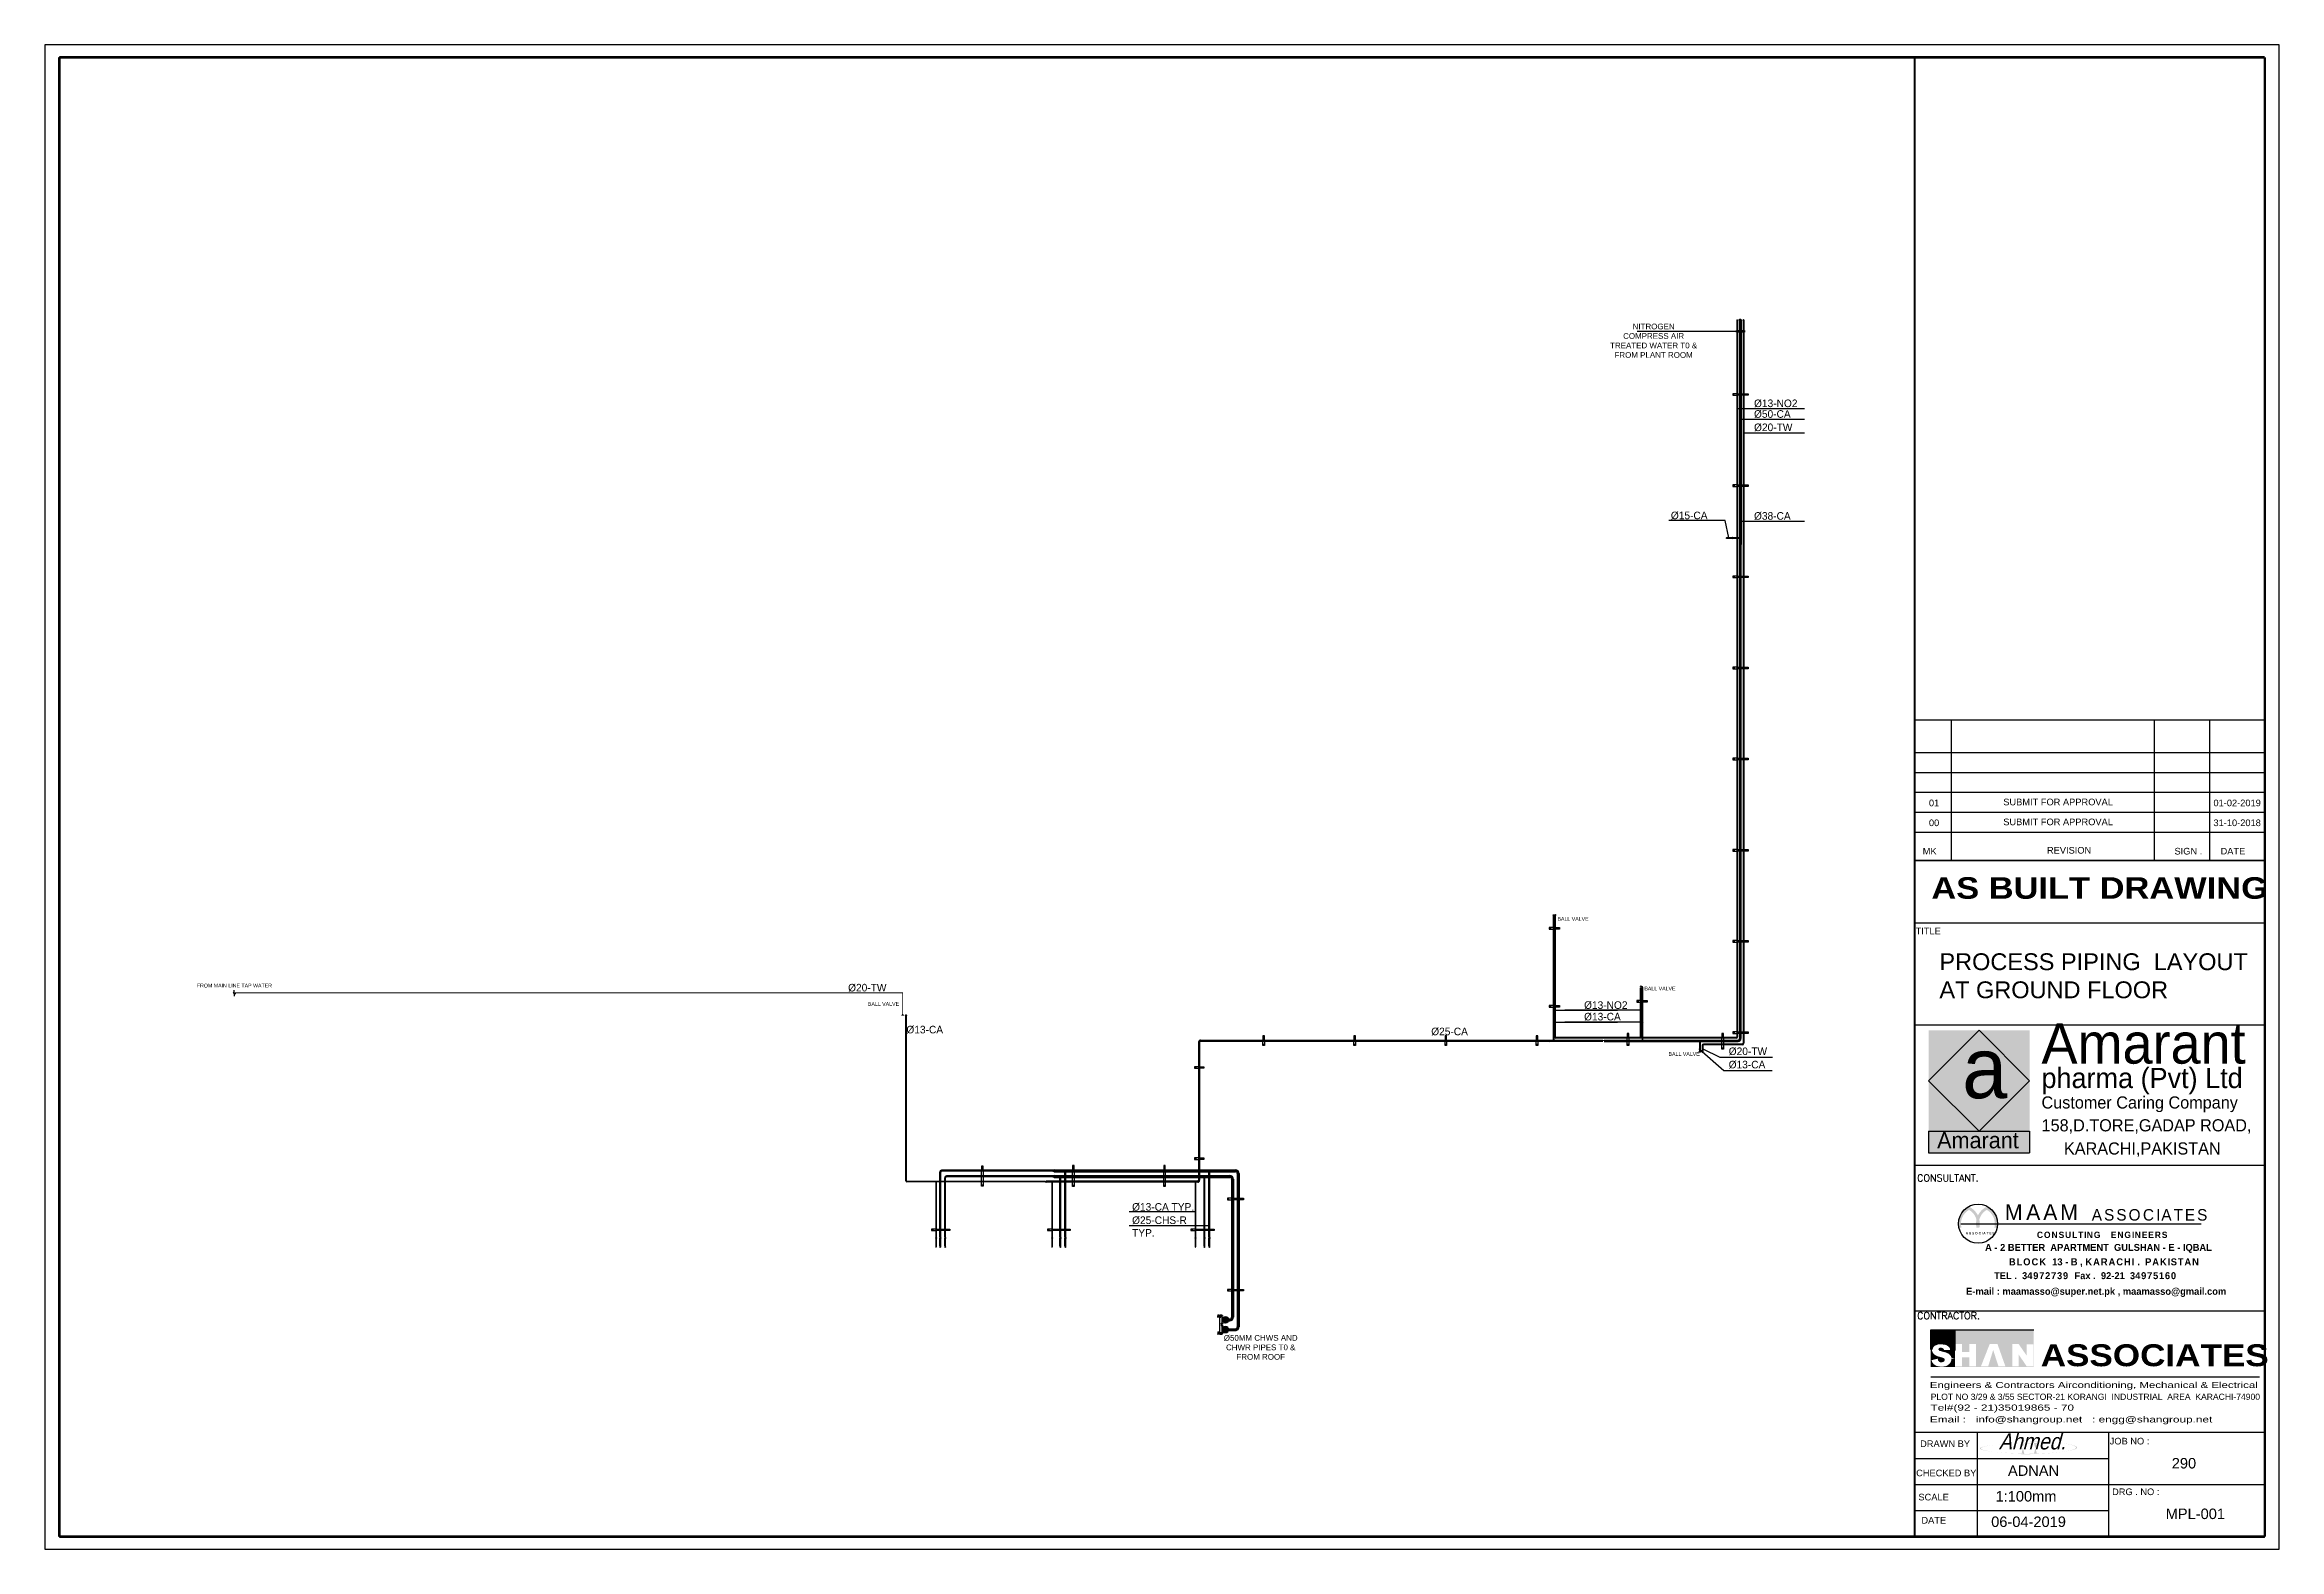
# Paper-space layout 'GF A2' of a CAD drawing. Header units: millimetres. Extents: x 0 to 589, y 2 to 398.
# The model-space entities are those that its viewports show. They can reach past a viewport. Long polylines and large blocks are cut down to what shows.
import ezdxf

# ---------------------------------------------------------------- set-up
doc = ezdxf.new("R2010")
doc.units = ezdxf.units.MM
doc.header["$LTSCALE"] = 250
doc.header["$MEASUREMENT"] = 0
for name, pattern in [('CENTER', [2, 1.25, -0.25, 0.25, -0.25]), ('CENTER2', [1.125, 0.75, -0.125, 0.125, -0.125]), ('PAI Hidden', [0.058594, 0.035156, -0.023438])]:
    doc.linetypes.add(name, pattern=pattern)
for name, color, linetype in [('AC-TEXT', 2, 'Continuous'), ('CAV', 4, 'Continuous'), ('EQ', 4, 'Continuous'), ('LEGEND', 7, 'Continuous'), ('SA-CHWR', 202, 'Continuous'), ('SA-CHWS', 170, 'Continuous'), ('SA-COMPRESS AIR', 5, 'Continuous'), ('SA-HANGER', 3, 'Continuous'), ('SA-NITROGEN', 2, 'Continuous'), ('SA-TAP WATER', 94, 'Continuous'), ('SEP', 11, 'Continuous'), ('SHAN PANEL', 6, 'Continuous'), ('WINDOOW', 2, 'Continuous')]:
    doc.layers.add(name, color=color, linetype=linetype)
for name, color, linetype, lineweight in [('BORDER', 6, 'Continuous', 5), ('MAAM TEXT', 7, 'Continuous', 25), ('PIPE HANGER', 1, 'Continuous', 5), ('SA-CWR', 202, 'Continuous', 5), ('SA-CWS', 5, 'Continuous', 5), ('SA-HANGERS', 1, 'Continuous', 30)]:
    doc.layers.add(name, color=color, linetype=linetype, lineweight=lineweight)
doc.layers.add('Panel_A1$0$Tital A1$0$A-Refr (Not printed)', color=7, linetype='Continuous', plot=False)
doc.styles.add('AB', font='')
doc.styles.add('architectural', font='stylu.ttf')
doc.styles.add('ARIAL', font='arial.ttf')
doc.styles.add('H St Bt', font='stylu.ttf')
doc.styles.add('ROMAN', font='romans.shx')
doc.styles.add('STYLE003', font='arial.ttf')
doc.styles.get('AB').set_extended_font_data('Arial Black')
doc.dimstyles.new('SMZ_DIMENSION_', dxfattribs={"dimtxt": 15, "dimasz": 10, "dimexe": 8, "dimexo": 8, "dimgap": 8, "dimtad": 0, "dimdec": 0, "dimzin": 3, "dimdsep": 46, "dimlunit": 4, "dimtxsty": 'H St Bt', "dimblk": 'ARCHTICK', "dimcen": 0, "dimdle": 8, "dimclrd": 248, "dimclre": 248, "dimclrt": 3, "dimadec": 0, "dimazin": 0, "dimtfac": 1, "dimtdec": 0, "dimtofl": 0, "dimtmove": 2, "dimatfit": 3, "dimldrblk": 'ARCHTICK', "dimfxl": 8, "dimtolj": 1, "dimtzin": 1, "dimarcsym": 0})

psp = doc.layouts.new('GF A2')

# ---------------------------------------------------------------- texts
at = {"layer": 'MAAM TEXT'}
for s, height, style, p in [('ASSOCIATES', 5.776, 'AB', (526.1, 49.77, 19.41)), ('290', 2.754, 'ARIAL', (560.61, 22.85)), ('MPL-001', 2.754, 'ARIAL', (559.02, 9.53))]:
    psp.add_text(s, height=height, dxfattribs=dict(at, style=style)).set_placement(p)
at = {"layer": 'MAAM TEXT', "attachment_point": 1}
for s, insert, char_height, width, style in [('01', (496.65, 198.96, 19.41), 1.747, 72.6326, 'ARIAL'), ('SUBMIT FOR APPROVAL', (516.23, 199.2, 19.41), 1.7466, 72.6326, 'ARIAL'), ('01-02-2019', (571.59, 198.96, 19.41), 1.747, 72.6326, 'ARIAL'), ('00', (496.65, 193.72, 19.41), 1.747, 72.6326, 'ARIAL'), ('SUBMIT FOR APPROVAL', (516.23, 193.96, 19.41), 1.7466, 72.6326, 'ARIAL'), ('31-10-2018', (571.59, 193.72, 19.41), 1.747, 72.6326, 'ARIAL'), ('MK', (495.01, 186.25, 19.41), 1.747, 72.6326, 'ARIAL'), ('REVISION', (527.74, 186.49, 19.41), 1.747, 72.6326, 'ARIAL'), ('SIGN .', (561.32, 186.25, 19.41), 1.747, 72.6326, 'ARIAL'), ('DATE', (573.46, 186.25, 19.41), 1.747, 72.6326, 'ARIAL'), ('{\\fArial|b0|i0|c0|p34;TITLE}', (493.15, 165.23, -0.58), 1.7466, 72.6326, 'ARIAL'), ('PROCESS PIPING  LAYOUT\\PAT GROUND FLOOR', (499.41, 158.49), 4.4347, 112.2205, 'ARIAL'), ('{\\T1.2;MAAM}', (516.65, 92.43), 4.1962, 278.0393, 'architectural'), ('{\\T1.2;ASSOCIATES}', (539.54, 91.14), 3.0213, 200.1883, 'architectural'), ('{\\fStylus BT|b1|i0|c0|p34;\\T1.4;ASSOCIATES}', (506.34, 85.1), 0.6227, 7.7497, 'architectural'), ('{\\fStylus BT|b1|i0|c0|p34;\\T1.15;CONSULTING\\T1;    \\T1.15;ENGINEERS}', (525.09, 85.2), 1.671, 110.7214, 'architectural'), ('{\\fStylus BT|b1|i0|c0|p34;A - 2 BETTER  APARTMENT  GULSHAN - E - IQBAL}', (511.44, 81.97), 1.8358, 121.6422, 'architectural'), ('{\\fStylus BT|b1|i0|c0|p34;\\T1.15;BLOCK\\T1;  13 - B , \\T1.15;KARACHI\\T1; .  \\T1.15;PAKISTAN}', (517.72, 78.17), 1.8358, 121.6422, 'architectural'), ('{\\fStylus BT|b1|i0|c0|p34;TEL .  3\\T1.15;4972739 \\T1; Fax .  92-21  3\\T1.15;4975160}', (513.81, 74.53), 1.8358, 121.6422, 'architectural'), ('{\\fStylus BT|b1|i0|c0|p34;E-mail : maamasso@super.net.pk , maamasso@gmail.com}', (506.45, 70.41), 1.8358, 121.6422, 'architectural'), ('PLOT NO 3/29 & 3/55 SECTOR-21 KORANGI  INDUSTRIAL  AREA  KARACHI-74900', (497.12, 42.53, 19.41), 1.6148, 103.4544, 'STYLE003'), ('{\\fArial|b0|i0|c0|p34;DRAWN BY}', (494.33, 30.24), 1.7466, 72.6326, 'ARIAL'), ('{\\fArial|b0|i0|c0|p34;JOB NO :}', (544.27, 30.92), 1.7466, 72.6326, 'ARIAL'), ('ADNAN', (517.47, 23.65), 2.754, 114.5268, 'ARIAL'), ('{\\fArial|b0|i0|c0|p34;CHECKED BY}', (493.28, 22.54), 1.7466, 72.6326, 'ARIAL'), ('{\\fArial|b0|i0|c0|p34;SCALE}', (493.88, 16.18), 1.7466, 72.6326, 'ARIAL'), ('\\A1;1:100mm', (514.2, 16.9), 2.754, 114.5268, 'ARIAL'), ('{\\fArial|b0|i0|c0|p34;DRG . NO :}', (544.89, 17.58), 1.7466, 72.6326, 'ARIAL'), ('{\\fArial|b0|i0|c0|p34;DATE}', (494.67, 10.08), 1.7466, 72.6326, 'ARIAL'), ('06-04-2019', (513.05, 10.2), 2.754, 114.5268, 'ARIAL')]:
    psp.add_mtext(s, dxfattribs=dict(at, insert=insert, char_height=char_height, width=width, style=style))
at = {"layer": 'SHAN PANEL', "color": 130, "linetype": 'Continuous', "style": 'AB'}
psp.add_text('AS BUILT DRAWING', height=5.6706, rotation=0.00117, dxfattribs=at).set_placement((497.29, 172.85, 19.41))
at = {"layer": 'SHAN PANEL', "lineweight": 15, "style": 'ROMAN'}
for s, p in [('CONSULTANT.', (493.55, 98.4, 19.41)), ('CONTRACTOR.', (493.55, 62.14, 19.41))]:
    psp.add_text(s, height=1.8358, dxfattribs=at).set_placement(p)
at = {"layer": 'SHAN PANEL', "color": 7, "linetype": 'Continuous', "style": 'STYLE003'}
for s, height, width, p in [('Engineers & Contractors Airconditioning, Mechanical & Electrical', 1.6005, 1.35, (496.89, 44.03, 19.41)), ('Tel#(92 - 21)35019865 - 70', 1.6168, 1.375, (497.06, 38.07, 19.41)), ('Email :   info@shangroup.net   : engg@shangroup.net', 1.6184, 1.375, (496.89, 34.96, 19.41))]:
    psp.add_text(s, height=height, dxfattribs=dict(at, width=width)).set_placement(p)
at = {"layer": 'WINDOOW', "color": 5, "style": 'H St Bt'}
psp.add_text('Amarant', height=10.641, dxfattribs=at).set_placement((526.3, 129.44, 0.58))
at = {"layer": 'WINDOOW', "color": 7, "style": 'H St Bt'}
for s, height, p in [('a', 15.96, (505.41, 120.33, 0.58)), ('pharma (Pvt) Ltd', 5.3204, (526.3, 123, 0.58)), ('Amarant', 4.256, (498.81, 107.14, 0.58))]:
    psp.add_text(s, height=height, dxfattribs=at).set_placement(p)
at = {"layer": 'WINDOOW', "color": 1, "style": 'H St Bt'}
psp.add_text('Customer Caring Company', height=3.1923, dxfattribs=at).set_placement((526.3, 117.62, 0.58))
at = {"layer": 'WINDOOW', "color": 1, "char_height": 3.1923, "width": 339.7424, "attachment_point": 1, "style": 'H St Bt'}
for s, insert in [('158,D.TORE,GADAP ROAD,', (526.32, 114.8, 0.58)), ('KARACHI,PAKISTAN^I', (532.21, 108.7, 0.58))]:
    psp.add_mtext(s, dxfattribs=dict(at, insert=insert))

msp = doc.modelspace()

# ---------------------------------------------------------------- texts
at = {"layer": 'SA-CHWS', "linetype": 'CENTER2', "insert": (34686, 48603), "char_height": 200, "attachment_point": 1, "style": 'H St Bt'}
msp.add_mtext_dynamic_manual_height_columns('%%C13-CA', width=1.17, gutter_width=3, heights=[0], dxfattribs=at)
at = {"layer": 'SA-COMPRESS AIR', "char_height": 200, "style": 'H St Bt'}
for s, width, insert, attachment_point in [('%%C50-CA', 200, (39162, 64470), 1), ('%%C15-CA', 1.17, (36972, 61799), 1), ('%%C38-CA', 1.17, (39162, 61786), 1), ('%%C13-CA', 200, (16836, 48054), 7), ('%%C25-CA', 200, (30660, 48212), 1), ('%%C13-CA', 200, (38495, 47133), 7), ('%%C13-CA TYP.', 1853.89, (22781, 43593), 1)]:
    msp.add_mtext_dynamic_manual_height_columns(s, width=width, gutter_width=3, heights=[0], dxfattribs=dict(at, insert=insert, attachment_point=attachment_point))
at = {"layer": 'SA-CWS', "char_height": 150, "width": 2287.1, "attachment_point": 5, "style": 'ARIAL'}
for s, insert in [('\\pt1050;{\\C2;NITROGEN\\C40;\\c3266552; }COMPRESS AIR {\\C94;TREATED WATER} T0 & FROM PLANT ROOM', (36518, 66298)), ('%%C50MM CHWS AND CHWR PIPES T0 & FROM ROOF', (26169, 39794))]:
    msp.add_mtext(s, dxfattribs=dict(at, insert=insert))
at = {"layer": 'SA-NITROGEN', "style": 'H St Bt'}
msp.add_text('Ø13-NO2', height=200, dxfattribs=at).set_placement((39163, 64551))
at = {"layer": 'SA-NITROGEN', "linetype": 'CENTER2', "attachment_point": 1, "style": 'H St Bt'}
for s, width, gutter_width, insert, char_height in [('BALL VALVE', 803.09, 1.5, (33985, 51126), 100), ('FROM MAIN LINE TAP WATER', 2178.37, 1.5, (-1853, 49370), 100), ('BALL VALVE', 803.09, 1.5, (15822, 48886), 100), ('Ø13-NO2', 200, 3, (34686, 48907), 200), ('BALL VALVE', 803.09, 1.5, (36274, 49292), 100), ('BALL VALVE', 803.09, 1.5, (36911, 47569), 100)]:
    msp.add_mtext_dynamic_manual_height_columns(s, width=width, gutter_width=gutter_width, heights=[0], dxfattribs=dict(at, insert=insert, char_height=char_height))
at = {"layer": 'SA-TAP WATER', "char_height": 200, "style": 'H St Bt'}
for s, insert, attachment_point in [('%%C20-TW', (39163, 64119), 1), ('%%C20-TW', (15301, 49158), 7), ('%%C20-TW', (38496, 47483), 7), ('%%C25-CHS-R\\PTYP.', (22781, 43243), 1)]:
    msp.add_mtext_dynamic_manual_height_columns(s, width=1.17, gutter_width=3, heights=[0], dxfattribs=dict(at, insert=insert, attachment_point=attachment_point))

# ---------------------------------------------------------------- blocks, each defined once
blk = doc.blocks.new('SHFIN')
at = {"layer": 'SEP', "linetype": 'Continuous'}
blk.add_hatch(color=1, dxfattribs=at).paths.add_polyline_path([(-47.5, 0), (-62.3, 0), (-62.3, -11.5, -0.320453), (-61.5, -11.7, -0.140931), (-60.7, -9.7, -0.113919), (-59.4, -8.6, -0.008876), (-59, -8.5, -0.055953), (-56.9, -8, -0.02254), (-55.8, -8, -0.020849), (-54.8, -8.1, -0.047619), (-53.3, -8.3, -0.0202), (-52.4, -8.6, -0.269924), (-50.2, -12), (-47.5, -12)])
h = blk.add_hatch(color=1, dxfattribs=at)
h.paths.add_polyline_path([(-47.5, 0), (-47.5, -8.3), (-43.4, -8.3), (-43.4, -13.1), (-39, -13.1), (-39, -8.3), (-34.8, -8.3), (-34.8, -21.8), (-39, -21.8), (-39, -16.4), (-43.4, -16.4), (-43.4, -21.8), (-47.5, -21.8), (-47.5, -22.2), (0, -22.2), (0, 0)])
h.paths.add_polyline_path([(-21.9, -8.3), (-17.1, -21.8), (-21.3, -21.8), (-24.5, -11.9), (-27.5, -21.8), (-31.9, -21.8), (-26.6, -8.3)], flags=16)
h.paths.add_polyline_path([(-13, -8.3), (-9.1, -8.3), (-4.2, -15.4), (-4.2, -8.4), (-0.3, -8.4), (-0.3, -21.8), (-4.2, -21.8), (-9, -14.8), (-9, -21.8), (-13, -21.8)], flags=16)
h = blk.add_hatch(color=1, dxfattribs=at)
edge = h.paths.add_edge_path()
edge.add_line((-47.5, -12), (-50.2, -12))
edge.add_line((-50.2, -12), (-54.1, -12.3))
edge.add_arc((-55.1, -12.2), 0.969, 358.2996, 379.9058)
edge.add_arc((-60.9, -14.8), 7.35, 22.8763, 27.597)
edge.add_arc((-55.6, -11.9), 1.29, 24.3354, 41.9512)
edge.add_arc((-55.6, -11.9), 1.29, 41.9512, 59.5669)
edge.add_arc((-56, -12.6), 2.06, 59.5257, 76.1135)
edge.add_arc((-56, -12.6), 2.06, 76.1135, 92.7014)
edge.add_arc((-56.3, -12), 1.54, 83.388, 101.6713)
edge.add_arc((-56.3, -12), 1.54, 101.6713, 119.9546)
edge.add_arc((-56.4, -11.8), 1.31, 120.541, 135.5981)
edge.add_arc((-56.4, -11.8), 1.31, 135.5981, 150.6551)
edge.add_arc((-56.9, -11.5), 0.703, 151.2483, 211.0722)
edge.add_arc((-56.9, -11.5), 0.654, 211.6671, 237.2014)
edge.add_arc((-56.3, -11), 1.52, 227.5528, 239.1795)
edge.add_arc((-56.3, -11), 1.52, 239.1795, 250.8061)
edge.add_arc((-53.5, -1.7), 11.2, 252.8113, 254.9936)
edge.add_arc((-53.5, -1.7), 11.2, 254.9936, 257.1758)
edge.add_arc((-83.4, -132.8), 123.2, 76.8321, 77.1366, ccw=False)
edge.add_arc((-83.4, -132.8), 123.2, 76.5277, 76.8321, ccw=False)
edge.add_arc((-66.2, -55.5), 44.1, 73.9643, 74.8219, ccw=False)
edge.add_arc((-66.2, -55.5), 44.1, 73.1067, 73.9643, ccw=False)
edge.add_arc((-56.5, -23.4), 10.6, 67.6223, 73.1067, ccw=False)
edge.add_arc((-56.5, -23.4), 10.6, 63.1016, 67.6223, ccw=False)
edge.add_arc((-53.1, -17.1), 3.41, 47.2885, 64.6995, ccw=False)
edge.add_arc((-53.3, -17.2), 3.66, 33.8592, 46.7083, ccw=False)
edge.add_arc((-53.8, -17.5), 4.19, 21.6772, 34.2563, ccw=False)
edge.add_arc((-52.7, -17.1), 3.01, 10.0764, 21.6772, ccw=False)
edge.add_arc((-52.7, -17.1), 3.01, -1.5244, 10.0764, ccw=False)
edge.add_arc((-48.6, -37.8), 20.7, 87.0503, 92.9497, ccw=False)
edge.add_line((-47.5, -17.2), (-47.5, -12))
edge = h.paths.add_edge_path()
edge.add_line((-62, -17.3), (-58, -17.1))
edge.add_arc((-55.9, -17.1), 2.08, 178.3859, 207.1686)
edge.add_arc((-56.1, -17.5), 1.82, 199.2682, 236.0748)
edge.add_arc((-56.1, -17.5), 1.82, 236.0748, 270)
edge.add_arc((-55.6, -16.8), 2.51, 260.0426, 289.4961)
edge.add_arc((-55.6, -17.1), 2.23, 290.399, 307.2022)
edge.add_arc((-54.9, -17.9), 1.14, 305.4205, 344.448)
edge.add_arc((-54.8, -17.9), 1.08, 343.9527, 384.1457)
edge.add_arc((-55.1, -18), 1.4, 22.2996, 56.6812)
edge.add_arc((-57.8, -24.3), 8.22, 65.4159, 74.7795)
edge.add_arc((-60.6, -31.7), 16.1, 71.8673, 77.5435)
edge.add_arc((-53.6, -2.3), 14.2, 249.9865, 255.4814, ccw=False)
edge.add_arc((-55.8, -7.9), 8.1, 242.7604, 250.6667, ccw=False)
edge.add_arc((-57.5, -11.6), 4.03, 223.7704, 240.3638, ccw=False)
edge.add_arc((-57.3, -11.3), 4.39, 208.7393, 225.185, ccw=False)
edge.add_arc((-58.2, -11.9), 3.29, 192.6278, 207.3329, ccw=False)
edge.add_arc((-58.8, -12), 2.77, 173.9566, 193.3878, ccw=False)
edge.add_arc((-62, -12.2), 0.732, 42.4385, 113.5112)
edge.add_line((-62.3, -11.5), (-62.3, -22.2))
edge.add_line((-62.3, -22.2), (-47.5, -22.2))
edge.add_line((-47.5, -22.2), (-47.5, -17.2))
edge.add_line((-47.5, -17.2), (-49.7, -17.1))
edge.add_arc((-57, -17), 7.38, 349.176, 359.1742, ccw=False)
edge.add_arc((-52.8, -17.8), 3.06, 332.8277, 349.2043, ccw=False)
edge.add_arc((-52.8, -17.8), 3.06, 316.4512, 332.8277, ccw=False)
edge.add_arc((-61.1, -9.9), 14.5, 312.5685, 316.4512, ccw=False)
edge.add_arc((-61.1, -9.9), 14.5, 308.6858, 312.5685, ccw=False)
edge.add_arc((-54.7, -16.4), 5.55, 290.202, 298.9215, ccw=False)
edge.add_arc((-56.5, -10.7), 11.5, 283.2498, 288.7041, ccw=False)
edge.add_arc((-55, -15.4), 6.58, 270.0895, 279.7941, ccw=False)
edge.add_arc((-55.5, -18.4), 3.61, 264.3382, 278.8585, ccw=False)
edge.add_arc((-55.8, -4.9), 17.1, 265.4185, 269.7327, ccw=False)
edge.add_arc((-55.2, -8.9), 13.2, 254.7612, 261.6795, ccw=False)
edge.add_arc((-58, -18.4), 3.31, 236.4847, 257.2381, ccw=False)
edge.add_arc((-58.1, -18), 3.57, 214.7411, 240.6627, ccw=False)
edge.add_arc((-58, -17.9), 3.67, 201.1956, 216.7546, ccw=False)
edge.add_arc((-54.5, -16.5), 7.45, 192.2546, 201.604, ccw=False)
edge.add_arc((-54.5, -16.5), 7.45, 186.0696, 192.2546, ccw=False)
edge.add_line((-62, -17.3), (-58, -17.1))
h = blk.add_hatch(color=1, dxfattribs=at)
edge = h.paths.add_edge_path()
edge.add_line((-62, -17.3), (-58, -17.1))
edge.add_arc((-55.9, -17.1), 2.08, 178.3859, 207.1686)
edge.add_arc((-56.1, -17.5), 1.82, 199.2682, 236.0748)
edge.add_arc((-56.1, -17.5), 1.82, 236.0748, 270)
edge.add_arc((-55.6, -16.8), 2.51, 260.0426, 289.4961)
edge.add_arc((-55.6, -17.1), 2.23, 290.399, 307.2022)
edge.add_arc((-54.9, -17.9), 1.14, 305.4205, 344.448)
edge.add_arc((-54.8, -17.9), 1.08, 343.9527, 384.1457)
edge.add_arc((-55.1, -18), 1.4, 22.2996, 56.6812)
edge.add_arc((-57.8, -24.3), 8.22, 65.4159, 74.7795)
edge.add_arc((-60.6, -31.7), 16.1, 71.8673, 77.5435)
edge.add_arc((-53.6, -2.3), 14.2, 249.9865, 255.4814, ccw=False)
edge.add_arc((-55.8, -7.9), 8.1, 242.7604, 250.6667, ccw=False)
edge.add_arc((-57.5, -11.6), 4.03, 223.7704, 240.3638, ccw=False)
edge.add_arc((-57.3, -11.3), 4.39, 208.7393, 225.185, ccw=False)
edge.add_arc((-58.2, -11.9), 3.29, 192.6278, 207.3329, ccw=False)
edge.add_arc((-58.8, -12), 2.77, 173.9566, 193.3878, ccw=False)
edge.add_arc((-62, -12.2), 0.732, 42.4385, 113.5112)
edge.add_line((-62.3, -11.5), (-62.3, -22.2))
edge.add_line((-62.3, -22.2), (-47.5, -22.2))
edge.add_line((-47.5, -22.2), (-47.5, -17.2))
edge.add_line((-47.5, -17.2), (-49.7, -17.1))
edge.add_arc((-57, -17), 7.38, 349.176, 359.1742, ccw=False)
edge.add_arc((-52.8, -17.8), 3.06, 332.8277, 349.2043, ccw=False)
edge.add_arc((-52.8, -17.8), 3.06, 316.4512, 332.8277, ccw=False)
edge.add_arc((-61.1, -9.9), 14.5, 312.5685, 316.4512, ccw=False)
edge.add_arc((-61.1, -9.9), 14.5, 308.6858, 312.5685, ccw=False)
edge.add_arc((-54.7, -16.4), 5.55, 290.202, 298.9215, ccw=False)
edge.add_arc((-56.5, -10.7), 11.5, 283.2498, 288.7041, ccw=False)
edge.add_arc((-55, -15.4), 6.58, 270.0895, 279.7941, ccw=False)
edge.add_arc((-55.5, -18.4), 3.61, 264.3382, 278.8585, ccw=False)
edge.add_arc((-55.8, -4.9), 17.1, 265.4185, 269.7327, ccw=False)
edge.add_arc((-55.2, -8.9), 13.2, 254.7612, 261.6795, ccw=False)
edge.add_arc((-58, -18.4), 3.31, 236.4847, 257.2381, ccw=False)
edge.add_arc((-58.1, -18), 3.57, 214.7411, 240.6627, ccw=False)
edge.add_arc((-58, -17.9), 3.67, 201.1956, 216.7546, ccw=False)
edge.add_arc((-54.5, -16.5), 7.45, 192.2546, 201.604, ccw=False)
edge.add_arc((-54.5, -16.5), 7.45, 186.0696, 192.2546, ccw=False)
at = {"layer": 'SEP', "color": 1, "linetype": 'Continuous'}
blk.add_line((0, 0), (-62.3, 0), dxfattribs=at)
blk.add_lwpolyline([(-54.1, -12.3), (-50.2, -12), (-47.5, -12), (-47.5, 0), (-62.3, 0), (-62.3, -11.5), (-61.5, -11.7, -0.291267), (-59, -8.5, -0.110326), (-54.8, -8.1, -0.099545), (-51.8, -9, -0.092286), (-50.8, -10, -0.131891), (-50.2, -12, 0.801011)], format="xyb", dxfattribs=at)
blk = doc.blocks.new('A$C4CA30D6F')
at = {"layer": 'LEGEND'}
h = blk.add_hatch(color=7, dxfattribs=at)
edge = h.paths.add_edge_path()
edge.add_ellipse((29.3, 0), major_axis=(28.8, 0), ratio=0.089312, start_angle=138.319, end_angle=221.681, ccw=False)
edge.add_ellipse((27.5, 0), major_axis=(-27.5, 0), ratio=0.088904, start_angle=315.6742, end_angle=404.3258)
edge = h.paths.add_edge_path()
edge.add_ellipse((17.5, 0.4), major_axis=(27.5, 0), ratio=0.109771, start_angle=-44.3258, end_angle=44.3258)
edge.add_ellipse((15.7, 0.4), major_axis=(-28.8, 0), ratio=0.110274, start_angle=138.319, end_angle=221.681, ccw=False)
at = {"layer": 'LEGEND', "color": 7, "insert": (24.2, 3.2), "char_height": 7.455, "width": 88.501, "attachment_point": 5}
blk.add_mtext('{\\fCommercialScript BT|b0|i0|c0|p66;\\Q15;\\W0.9;Ahmed.}', dxfattribs=at)
blk = doc.blocks.new('A$C4D8B2E37')
blk.add_hatch(color=0).paths.add_polyline_path([(6, -50, 0.3816987), (50, 0, 0.4142136), (0, 50, 0.9224932), (0, 0, -0.9453817)])
at = {"color": 0}
blk.add_circle((0, 0), 50, dxfattribs=at)
blk.add_arc((0, 0), 50, 135, 45, dxfattribs=at)
blk.add_arc((0, 0), 50, 135, 45, dxfattribs=at)
blk = doc.blocks.new('A$C158A48A3')
at = {"layer": 'AC-TEXT'}
for p, q in [((-6, 10), (-6, 7)), ((-6, 10), (6, 10)), ((-4, 12), (4, 12)), ((-3, 10), (-3, 7)), ((-3, 10), (-3, 10)), ((3, 10), (3, 7)), ((3, 10), (3, 10)), ((6, 10), (6, 7)), ((-6, -5), (-6, -2)), ((-6, -5), (6, -5)), ((-4, -7), (4, -7)), ((-3, -5), (-3, -2)), ((-3, -5), (-3, -5)), ((3, -5), (3, -2)), ((3, -5), (3, -5)), ((6, -5), (6, -2))]:
    blk.add_line(p, q, dxfattribs=at)
for points in [[(-7, 7), (7, 7), (7, 5), (-7, 5)], [(-7, -2), (7, -2), (7, 0), (-7, 0)]]:
    blk.add_lwpolyline(points, close=True, dxfattribs=at)
for centre, radius, start, end in [((-4, 10), 1.45, 6.7329, 173.2671), ((0, 8), 3.89, 42.075, 137.925), ((4, 10), 1.45, 6.7329, 173.2671), ((-4, -5), 1.45, 186.7329, 353.2671), ((0, -3), 3.89, 222.075, 317.925), ((4, -5), 1.45, 186.7329, 353.2671)]:
    blk.add_arc(centre, radius, start, end, dxfattribs=at)
at = {"layer": 'EQ', "color": 2}
for p, q in [((-4, 5), (-4, -11)), ((4, 5), (4, -11)), ((-4, -11), (-3, -12)), ((-4, -11), (4, -11)), ((-3, -12), (3, -12)), ((4, -11), (3, -12))]:
    blk.add_line(p, q, dxfattribs=at)
blk = doc.blocks.new('*U5')
at = {"layer": 'SA-CHWS', "color": 0, "linetype": 'CENTER', "transparency": 16777216}
blk.add_line((-141, 0), (141, 0), dxfattribs=at)
blk = doc.blocks.new('*U6')
at = {"layer": 'SA-CHWS', "color": 0, "linetype": 'CENTER', "transparency": 16777216}
blk.add_line((0, 2017), (0, -2017), dxfattribs=at)
blk = doc.blocks.new('*U7')
at = {"layer": 'SA-CHWS', "color": 0, "linetype": 'CENTER', "transparency": 16777216}
blk.add_line((-1358, 0), (6380, 0), dxfattribs=at)
blk = doc.blocks.new('*U8')
at = {"layer": 'SA-CHWR', "color": 0, "linetype": 'CENTER2', "transparency": 16777216}
blk.add_line((-58, 0), (58, 0), dxfattribs=at)
blk = doc.blocks.new('*U9')
at = {"layer": 'SA-CHWR', "color": 0, "linetype": 'CENTER2', "transparency": 16777216}
blk.add_line((0, 1813), (0, -1813), dxfattribs=at)
blk = doc.blocks.new('*U10')
at = {"layer": 'SA-CHWR', "color": 0, "linetype": 'CENTER2', "transparency": 16777216}
blk.add_line((-1230, 0), (6230, 0), dxfattribs=at)
blk = doc.blocks.new('*U11')
at = {"layer": 'SA-CHWR', "color": 0, "transparency": 16777216}
blk.add_line((0, -108), (0, 1732), dxfattribs=at)
blk = doc.blocks.new('*U12')
at = {"layer": 'SA-CHWS', "color": 0, "linetype": 'CENTER2', "transparency": 16777216}
blk.add_line((0, -101), (0, 1875), dxfattribs=at)
blk = doc.blocks.new('*U13')
at = {"layer": 'SA-CHWR', "color": 0, "linetype": 'CENTER', "transparency": 16777216}
blk.add_line((0, -108), (0, 1732), dxfattribs=at)
blk = doc.blocks.new('*U14')
at = {"layer": 'SA-CHWS', "color": 0, "linetype": 'CENTER2', "transparency": 16777216}
blk.add_line((0, -101), (0, 1875), dxfattribs=at)
blk = doc.blocks.new('*U15')
at = {"layer": 'SA-CHWR', "color": 0, "transparency": 16777216}
blk.add_line((0, -108), (0, 1695), dxfattribs=at)
blk = doc.blocks.new('*U16')
at = {"layer": 'SA-CHWS', "color": 0, "transparency": 16777216}
blk.add_line((0, -101), (0, 1837), dxfattribs=at)
blk = doc.blocks.new('*U17')
at = {"layer": 'SA-NITROGEN', "color": 0, "linetype": 'CENTER2', "transparency": 16777216}
blk.add_line((0, 8997), (0, -9883), dxfattribs=at)
blk = doc.blocks.new('*U18')
at = {"layer": 'SA-TAP WATER', "color": 0, "transparency": 16777216}
blk.add_line((0, -10046), (0, 8997), dxfattribs=at)
blk = doc.blocks.new('*U20')
at = {"layer": 'SA-CHWS', "color": 0, "linetype": 'CENTER2', "transparency": 16777216}
blk.add_line((103, 0), (-261, 0), dxfattribs=at)
blk = doc.blocks.new('*U21')
at = {"layer": 'SA-CHWS', "color": 0, "linetype": 'CENTER2', "transparency": 16777216}
blk.add_line((8787, -1), (-5375, 1), dxfattribs=at)
blk = doc.blocks.new('*U22')
at = {"layer": 'SA-CHWS', "color": 0, "linetype": 'CENTER2', "transparency": 16777216}
blk.add_line((0, 684), (0, 376), dxfattribs=at)
blk = doc.blocks.new('*U23')
at = {"layer": 'SA-CHWS', "color": 0, "linetype": 'CENTER2', "transparency": 16777216}
blk.add_line((0, -187), (0, 1216), dxfattribs=at)
blk = doc.blocks.new('*U24')
at = {"layer": 'SA-NITROGEN', "color": 0, "transparency": 16777216}
blk.add_line((0, -187), (0, 1118), dxfattribs=at)
blk = doc.blocks.new('*U25')
at = {"layer": 'SA-NITROGEN', "color": 0, "linetype": 'CENTER2', "transparency": 16777216}
blk.add_line((0, -251), (0, 2950), dxfattribs=at)
blk = doc.blocks.new('*U32')
at = {"color": 3}
blk.add_line((7.2, 1.6), (7.2, 0.1), dxfattribs=at)
for points in [[(0, 1.6), (-4.4, 1.6), (-4.4, 0), (0, 0)], [(7.2, 1.6), (11.6, 1.6), (11.6, 0), (7.2, 0)]]:
    blk.add_lwpolyline(points, dxfattribs=at)
at = {"color": 8, "linetype": 'PAI Hidden', "ltscale": 5}
for points in [[(0, 1.6), (7.2, 1.6)], [(7.2, 0), (0, 0)]]:
    blk.add_lwpolyline(points, dxfattribs=at)
at = {"color": 3}
for centre in [(-3.2, 0.8), (10.4, 0.8)]:
    blk.add_circle(centre, 0.197, dxfattribs=at)
at = {"layer": 'Defpoints', "color": 3}
for p, q in [((0, 1.6), (0, 0)), ((7.2, 1.6), (7.2, 0))]:
    blk.add_line(p, q, dxfattribs=at)
blk = doc.blocks.new('*U34')
at = {"color": 3}
blk.add_line((7.5, 1.6), (7.5, 0.1), dxfattribs=at)
for points in [[(0, 1.6), (-4.4, 1.6), (-4.4, 0), (0, 0)], [(7.5, 1.6), (11.9, 1.6), (11.9, 0), (7.5, 0)]]:
    blk.add_lwpolyline(points, dxfattribs=at)
at = {"color": 8, "linetype": 'PAI Hidden', "ltscale": 5}
for points in [[(0, 1.6), (7.5, 1.6)], [(7.5, 0), (0, 0)]]:
    blk.add_lwpolyline(points, dxfattribs=at)
at = {"color": 3}
for centre in [(-3.2, 0.8), (10.7, 0.8)]:
    blk.add_circle(centre, 0.197, dxfattribs=at)
at = {"layer": 'Defpoints', "color": 3}
for p, q in [((0, 1.6), (0, 0)), ((7.5, 1.6), (7.5, 0))]:
    blk.add_line(p, q, dxfattribs=at)
blk = doc.blocks.new('*U35')
at = {"color": 3}
blk.add_line((3.9, 1.6), (3.9, 0.1), dxfattribs=at)
for points in [[(0, 1.6), (-4.4, 1.6), (-4.4, 0), (0, 0)], [(3.9, 1.6), (8.3, 1.6), (8.3, 0), (3.9, 0)]]:
    blk.add_lwpolyline(points, dxfattribs=at)
at = {"color": 8, "linetype": 'PAI Hidden', "ltscale": 5}
for points in [[(0, 1.6), (3.9, 1.6)], [(3.9, 0), (0, 0)]]:
    blk.add_lwpolyline(points, dxfattribs=at)
at = {"color": 3}
for centre in [(-3.2, 0.8), (7.1, 0.8)]:
    blk.add_circle(centre, 0.197, dxfattribs=at)
at = {"layer": 'Defpoints', "color": 3}
for p, q in [((0, 1.6), (0, 0)), ((3.9, 1.6), (3.9, 0))]:
    blk.add_line(p, q, dxfattribs=at)
blk = doc.blocks.new('*U45')
at = {"color": 3}
blk.add_line((1, 1.6), (1, 0.1), dxfattribs=at)
for points in [[(0, 1.6), (-4.4, 1.6), (-4.4, 0), (0, 0)], [(1, 1.6), (5.4, 1.6), (5.4, 0), (1, 0)]]:
    blk.add_lwpolyline(points, dxfattribs=at)
at = {"color": 8, "linetype": 'PAI Hidden', "ltscale": 5}
for points in [[(0, 1.6), (1, 1.6)], [(1, 0), (0, 0)]]:
    blk.add_lwpolyline(points, dxfattribs=at)
at = {"color": 3}
for centre in [(-3.2, 0.8), (4.2, 0.8)]:
    blk.add_circle(centre, 0.197, dxfattribs=at)
at = {"layer": 'Defpoints', "color": 3}
for p, q in [((0, 1.6), (0, 0)), ((1, 1.6), (1, 0))]:
    blk.add_line(p, q, dxfattribs=at)
blk = doc.blocks.new('*U44')
at = {"color": 3}
blk.add_line((1, 1.6), (1, 0.1), dxfattribs=at)
for points in [[(0, 1.6), (-4.4, 1.6), (-4.4, 0), (0, 0)], [(1, 1.6), (5.4, 1.6), (5.4, 0), (1, 0)]]:
    blk.add_lwpolyline(points, dxfattribs=at)
at = {"color": 8, "linetype": 'PAI Hidden', "ltscale": 5}
for points in [[(0, 1.6), (1, 1.6)], [(1, 0), (0, 0)]]:
    blk.add_lwpolyline(points, dxfattribs=at)
at = {"color": 3}
for centre in [(-3.2, 0.8), (4.2, 0.8)]:
    blk.add_circle(centre, 0.197, dxfattribs=at)
at = {"layer": 'Defpoints', "color": 3}
for p, q in [((0, 1.6), (0, 0)), ((1, 1.6), (1, 0))]:
    blk.add_line(p, q, dxfattribs=at)
blk = doc.blocks.new('*U36')
at = {"color": 3}
blk.add_line((1, 1.6), (1, 0.1), dxfattribs=at)
for points in [[(0, 1.6), (-4.4, 1.6), (-4.4, 0), (0, 0)], [(1, 1.6), (5.4, 1.6), (5.4, 0), (1, 0)]]:
    blk.add_lwpolyline(points, dxfattribs=at)
at = {"color": 8, "linetype": 'PAI Hidden', "ltscale": 5}
for points in [[(0, 1.6), (1, 1.6)], [(1, 0), (0, 0)]]:
    blk.add_lwpolyline(points, dxfattribs=at)
at = {"color": 3}
for centre in [(-3.2, 0.8), (4.2, 0.8)]:
    blk.add_circle(centre, 0.197, dxfattribs=at)
at = {"layer": 'Defpoints', "color": 3}
for p, q in [((0, 1.6), (0, 0)), ((1, 1.6), (1, 0))]:
    blk.add_line(p, q, dxfattribs=at)
blk = doc.blocks.new('*U37')
at = {"color": 3}
blk.add_line((15.3, 1.6), (15.3, 0.1), dxfattribs=at)
for points in [[(0, 1.6), (-4.4, 1.6), (-4.4, 0), (0, 0)], [(15.3, 1.6), (19.7, 1.6), (19.7, 0), (15.3, 0)]]:
    blk.add_lwpolyline(points, dxfattribs=at)
at = {"color": 8, "linetype": 'PAI Hidden', "ltscale": 5}
for points in [[(0, 1.6), (15.3, 1.6)], [(15.3, 0), (0, 0)]]:
    blk.add_lwpolyline(points, dxfattribs=at)
at = {"color": 3}
for centre in [(-3.2, 0.8), (18.5, 0.8)]:
    blk.add_circle(centre, 0.197, dxfattribs=at)
at = {"layer": 'Defpoints', "color": 3}
for p, q in [((0, 1.6), (0, 0)), ((15.3, 1.6), (15.3, 0))]:
    blk.add_line(p, q, dxfattribs=at)
blk = doc.blocks.new('*U38')
at = {"color": 3}
blk.add_line((7.9, 1.6), (7.9, 0.1), dxfattribs=at)
for points in [[(0, 1.6), (-4.4, 1.6), (-4.4, 0), (0, 0)], [(7.9, 1.6), (12.3, 1.6), (12.3, 0), (7.9, 0)]]:
    blk.add_lwpolyline(points, dxfattribs=at)
at = {"color": 8, "linetype": 'PAI Hidden', "ltscale": 5}
for points in [[(0, 1.6), (7.9, 1.6)], [(7.9, 0), (0, 0)]]:
    blk.add_lwpolyline(points, dxfattribs=at)
at = {"color": 3}
for centre in [(-3.2, 0.8), (11.1, 0.8)]:
    blk.add_circle(centre, 0.197, dxfattribs=at)
at = {"layer": 'Defpoints', "color": 3}
for p, q in [((0, 1.6), (0, 0)), ((7.9, 1.6), (7.9, 0))]:
    blk.add_line(p, q, dxfattribs=at)
blk = doc.blocks.new('*U39')
at = {"color": 3}
blk.add_line((12.8, 1.6), (12.8, 0.1), dxfattribs=at)
for points in [[(0, 1.6), (-4.4, 1.6), (-4.4, 0), (0, 0)], [(12.8, 1.6), (17.2, 1.6), (17.2, 0), (12.8, 0)]]:
    blk.add_lwpolyline(points, dxfattribs=at)
at = {"color": 8, "linetype": 'PAI Hidden', "ltscale": 5}
for points in [[(0, 1.6), (12.8, 1.6)], [(12.8, 0), (0, 0)]]:
    blk.add_lwpolyline(points, dxfattribs=at)
at = {"color": 3}
for centre in [(-3.2, 0.8), (16, 0.8)]:
    blk.add_circle(centre, 0.197, dxfattribs=at)
at = {"layer": 'Defpoints', "color": 3}
for p, q in [((0, 1.6), (0, 0)), ((12.8, 1.6), (12.8, 0))]:
    blk.add_line(p, q, dxfattribs=at)
blk = doc.blocks.new('*U40')
at = {"color": 3}
blk.add_line((12.1, 1.6), (12.1, 0.1), dxfattribs=at)
for points in [[(0, 1.6), (-4.4, 1.6), (-4.4, 0), (0, 0)], [(12.1, 1.6), (16.5, 1.6), (16.5, 0), (12.1, 0)]]:
    blk.add_lwpolyline(points, dxfattribs=at)
at = {"color": 8, "linetype": 'PAI Hidden', "ltscale": 5}
for points in [[(0, 1.6), (12.1, 1.6)], [(12.1, 0), (0, 0)]]:
    blk.add_lwpolyline(points, dxfattribs=at)
at = {"color": 3}
for centre in [(-3.2, 0.8), (15.3, 0.8)]:
    blk.add_circle(centre, 0.197, dxfattribs=at)
at = {"layer": 'Defpoints', "color": 3}
for p, q in [((0, 1.6), (0, 0)), ((12.1, 1.6), (12.1, 0))]:
    blk.add_line(p, q, dxfattribs=at)
blk = doc.blocks.new('*U42')
at = {"color": 3}
blk.add_line((14.6, 1.6), (14.6, 0.1), dxfattribs=at)
for points in [[(0, 1.6), (-4.4, 1.6), (-4.4, 0), (0, 0)], [(14.6, 1.6), (19, 1.6), (19, 0), (14.6, 0)]]:
    blk.add_lwpolyline(points, dxfattribs=at)
at = {"color": 8, "linetype": 'PAI Hidden', "ltscale": 5}
for points in [[(0, 1.6), (14.6, 1.6)], [(14.6, 0), (0, 0)]]:
    blk.add_lwpolyline(points, dxfattribs=at)
at = {"color": 3}
for centre in [(-3.2, 0.8), (17.8, 0.8)]:
    blk.add_circle(centre, 0.197, dxfattribs=at)
at = {"layer": 'Defpoints', "color": 3}
for p, q in [((0, 1.6), (0, 0)), ((14.6, 1.6), (14.6, 0))]:
    blk.add_line(p, q, dxfattribs=at)
blk = doc.blocks.new('*U41')
at = {"color": 3}
blk.add_line((10.2, 1.6), (10.2, 0.1), dxfattribs=at)
for points in [[(0, 1.6), (-4.4, 1.6), (-4.4, 0), (0, 0)], [(10.2, 1.6), (14.6, 1.6), (14.6, 0), (10.2, 0)]]:
    blk.add_lwpolyline(points, dxfattribs=at)
at = {"color": 8, "linetype": 'PAI Hidden', "ltscale": 5}
for points in [[(0, 1.6), (10.2, 1.6)], [(10.2, 0), (0, 0)]]:
    blk.add_lwpolyline(points, dxfattribs=at)
at = {"color": 3}
for centre in [(-3.2, 0.8), (13.4, 0.8)]:
    blk.add_circle(centre, 0.197, dxfattribs=at)
at = {"layer": 'Defpoints', "color": 3}
for p, q in [((0, 1.6), (0, 0)), ((10.2, 1.6), (10.2, 0))]:
    blk.add_line(p, q, dxfattribs=at)
blk = doc.blocks.new('*U43')
at = {"color": 3}
blk.add_line((1.9, 1.6), (1.9, 0.1), dxfattribs=at)
for points in [[(0, 1.6), (-4.4, 1.6), (-4.4, 0), (0, 0)], [(1.9, 1.6), (6.3, 1.6), (6.3, 0), (1.9, 0)]]:
    blk.add_lwpolyline(points, dxfattribs=at)
at = {"color": 8, "linetype": 'PAI Hidden', "ltscale": 5}
for points in [[(0, 1.6), (1.9, 1.6)], [(1.9, 0), (0, 0)]]:
    blk.add_lwpolyline(points, dxfattribs=at)
at = {"color": 3}
for centre in [(-3.2, 0.8), (5.1, 0.8)]:
    blk.add_circle(centre, 0.197, dxfattribs=at)
at = {"layer": 'Defpoints', "color": 3}
for p, q in [((0, 1.6), (0, 0)), ((1.9, 1.6), (1.9, 0))]:
    blk.add_line(p, q, dxfattribs=at)

# ---------------------------------------------------------------- hatches: boundary and pattern name
at = {"layer": 'SA-CWR'}
h = msp.add_hatch(dxfattribs=at)
h.set_pattern_fill('ANSI31', color=8, scale=7.820436, angle=270, style=0)
h.set_pattern_definition([(315, (2723309.17, -11481929.752), (17.55737856, 17.55737856), [])])
edge = h.paths.add_edge_path()
edge.add_line((25238, 40286), (25238, 40349))
edge.add_arc((25238, 40261), 87.6, 450, 630.01332)
edge.add_line((25238, 40174), (25238, 40236))
edge.add_arc((25238, 40261), 25.1, 90.07273, 269.84973, ccw=False)
edge = h.paths.add_edge_path()
edge.add_line((25238, 40349), (25238, 40286))
edge.add_arc((25238, 40261), 25.1, 269.99521, 449.92724, ccw=False)
edge.add_line((25238, 40236), (25238, 40174))
edge.add_arc((25238, 40261), 87.6, 270.01332, 449.99999)
at = {"layer": 'SA-CWS'}
h = msp.add_hatch(dxfattribs=at)
h.set_pattern_fill('ANSI31', color=8, scale=7.820436, angle=270, style=0)
h.set_pattern_definition([(315, (2723309.19, -11481672.146), (17.55737856, 17.55737856), [])])
edge = h.paths.add_edge_path()
edge.add_line((25238, 40544), (25238, 40606))
edge.add_arc((25238, 40519), 87.6, 450, 630.01332)
edge.add_line((25238, 40431), (25238, 40494))
edge.add_arc((25238, 40519), 25.1, 90.07273, 269.84973, ccw=False)
edge = h.paths.add_edge_path()
edge.add_line((25238, 40606), (25238, 40544))
edge.add_arc((25238, 40519), 25.1, 269.99521, 449.92724, ccw=False)
edge.add_line((25238, 40494), (25238, 40431))
edge.add_arc((25238, 40519), 87.6, 270.01332, 449.99999)

# ---------------------------------------------------------------- linework, layer by layer
at = {"layer": 'PIPE HANGER', "color": 1, "const_width": 8.34}
for points in [[(25238, 40603), (25151, 40603), (25151, 40646)], [(25238, 40434), (25151, 40434), (25151, 40388)], [(25238, 40346), (25151, 40346), (25151, 40388)], [(25238, 40177), (25151, 40177), (25151, 40134)]]:
    msp.add_lwpolyline(points, dxfattribs=at)
for points in [[(25238, 40603, -0.999447), (25238, 40434, -0.000001)], [(25238, 40177, 0.999447), (25238, 40346, 0.000001)]]:
    msp.add_lwpolyline(points, format="xyb", dxfattribs=at)
at = {"layer": 'PIPE HANGER', "color": 1}
msp.add_arc((25238, 40261), 84.5, 269.99985, 90, dxfattribs=at)
at = {"layer": 'SA-CHWR'}
for p, q in [((17845, 42695), (17845, 44257)), ((17870, 44257), (17845, 44257)), ((17870, 42695), (17870, 44257)), ((20680, 44307), (17895, 44307)), ((17895, 44282), (17895, 44307)), ((20680, 44282), (17895, 44282)), ((20730, 44319), (20680, 44307)), ((20680, 44282), (20680, 44307)), ((20730, 44269), (20680, 44282)), ((20730, 44319), (25352, 44319)), ((20730, 44269), (20730, 44319)), ((20730, 44269), (25352, 44269)), ((20880, 43370), (20880, 44294)), ((20880, 44257), (20905, 44257)), ((20905, 42695), (20905, 44294)), ((24675, 43370), (24675, 44294)), ((24675, 44257), (24700, 44257)), ((24700, 42695), (24700, 44294)), ((25352, 44269), (25352, 44319)), ((25402, 44219), (25402, 40594)), ((25402, 44219), (25452, 44219)), ((25452, 44219), (25452, 40594)), ((17845, 43309), (17845, 43370)), ((17845, 42695), (17845, 43309)), ((20880, 43309), (20880, 43370)), ((20880, 42695), (20880, 43309)), ((24675, 43309), (24675, 43370)), ((24675, 42695), (24675, 43309)), ((17845, 42695), (17870, 42695)), ((17845, 42695), (17854, 42686)), ((17854, 42679), (17845, 42670)), ((17845, 42468), (17845, 42670)), ((17845, 42670), (17870, 42670)), ((17845, 42468), (17870, 42468)), ((17845, 42468), (17845, 42440)), ((17870, 42468), (17845, 42468)), ((17858, 42682), (17878, 42682)), ((17870, 42695), (17861, 42686)), ((17861, 42679), (17870, 42670)), ((17870, 42468), (17870, 42670)), ((17870, 42440), (17870, 42468)), ((17878, 42682), (17878, 42673)), ((20880, 42695), (20905, 42695)), ((20880, 42695), (20889, 42686)), ((20889, 42679), (20880, 42670)), ((20880, 42468), (20880, 42670)), ((20880, 42670), (20905, 42670)), ((20880, 42468), (20880, 42440)), ((20905, 42468), (20880, 42468)), ((20893, 42682), (20913, 42682)), ((20905, 42695), (20896, 42686)), ((20896, 42679), (20905, 42670)), ((20905, 42440), (20905, 42670)), ((20913, 42682), (20913, 42673)), ((24675, 42695), (24700, 42695)), ((24675, 42695), (24684, 42686)), ((24684, 42679), (24675, 42670)), ((24675, 42468), (24675, 42670)), ((24675, 42670), (24700, 42670)), ((24675, 42468), (24675, 42440)), ((24700, 42468), (24675, 42468)), ((24687, 42682), (24707, 42682)), ((24700, 42695), (24691, 42686)), ((24691, 42679), (24700, 42670)), ((24700, 42440), (24700, 42670)), ((24707, 42682), (24707, 42673)), ((25238, 40544), (25352, 40544)), ((25238, 40494), (25352, 40494)), ((25352, 40544), (25352, 40494)), ((25402, 40594), (25452, 40594))]:
    msp.add_line(p, q, dxfattribs=at)
for centre in [(17858, 42682), (20893, 42682), (24687, 42682)]:
    msp.add_circle(centre, 4.97, dxfattribs=at)
for centre, radius, start, end in [((17895, 44257), 50, 90, 180), ((17895, 44257), 37.5, 90, 180), ((17895, 44257), 25, 90, 180), ((20893, 44294), 12.5, 0, 180), ((24687, 44294), 12.5, 0, 180), ((25352, 44219), 100, 0, 90), ((25352, 44219), 50, 0, 90), ((17858, 42440), 12.5, 0, 180), ((17858, 42440), 12.5, 0, 180), ((17858, 42440), 12.5, 180, 270), ((17858, 42440), 12.5, 180, 0), ((17858, 42440), 12.5, 270, 0), ((20893, 42440), 12.5, 0, 180), ((20893, 42440), 12.5, 0, 180), ((20893, 42440), 12.5, 180, 270), ((20893, 42440), 12.5, 180, 0), ((20893, 42440), 12.5, 270, 0), ((24687, 42440), 12.5, 0, 180), ((24687, 42440), 12.5, 0, 180), ((24687, 42440), 12.5, 180, 270), ((24687, 42440), 12.5, 180, 0), ((24687, 42440), 12.5, 270, 0), ((25352, 40594), 50, 270, 0), ((25352, 40594), 100, 270, 0)]:
    msp.add_arc(centre, radius, start, end, dxfattribs=at)
at = {"layer": 'SA-CHWR', "linetype": 'CENTER2'}
for centre, start, end in [((25352, 44219), 0, 90), ((25352, 40594), 270, 0)]:
    msp.add_arc(centre, 75, start, end, dxfattribs=at)
at = {"layer": 'SA-CHWS', "linetype": 'CENTER2'}
for p, q in [((38801, 47923), (38804, 66843)), ((24546, 47833), (24546, 44194))]:
    msp.add_line(p, q, dxfattribs=at)
at = {"layer": 'SA-CHWS'}
for p, q in [((38575, 61091), (38575, 61116)), ((38575, 61116), (38584, 61107)), ((38575, 61091), (38584, 61100)), ((38587, 61103), (38587, 61123)), ((38587, 61123), (38596, 61123)), ((38591, 61107), (38600, 61116)), ((38591, 61100), (38600, 61091)), ((38600, 61091), (38600, 61116)), ((17714, 42695), (17714, 44407)), ((17739, 42695), (17739, 44407)), ((20680, 44457), (17764, 44457)), ((20680, 44432), (17764, 44432)), ((20730, 44469), (20680, 44457)), ((20680, 44432), (20680, 44457)), ((20730, 44419), (20680, 44432)), ((20730, 44469), (25502, 44469)), ((20730, 44419), (20730, 44469)), ((20730, 44419), (25503, 44419)), ((21011, 43370), (21011, 44444)), ((21011, 44407), (21036, 44407)), ((21036, 42695), (21036, 44444)), ((24806, 43370), (24806, 44444)), ((24806, 44407), (24831, 44407)), ((24831, 42695), (24831, 44444)), ((25502, 44419), (25502, 44469)), ((25552, 44369), (25552, 40336)), ((25552, 44369), (25602, 44369)), ((25602, 44369), (25602, 40336)), ((17714, 43309), (17714, 43370)), ((17714, 42695), (17714, 43309)), ((21011, 43309), (21011, 43370)), ((21011, 42695), (21011, 43309)), ((24806, 43309), (24806, 43370)), ((24806, 42695), (24806, 43309)), ((17714, 42695), (17739, 42695)), ((17714, 42695), (17723, 42686)), ((17723, 42679), (17714, 42670)), ((17714, 42468), (17714, 42670)), ((17714, 42670), (17739, 42670)), ((17714, 42468), (17714, 42440)), ((17739, 42468), (17714, 42468)), ((17727, 42682), (17747, 42682)), ((17739, 42695), (17730, 42686)), ((17730, 42679), (17739, 42670)), ((17739, 42440), (17739, 42670)), ((17747, 42682), (17747, 42673)), ((21011, 42695), (21036, 42695)), ((21011, 42695), (21020, 42686)), ((21020, 42679), (21011, 42670)), ((21011, 42468), (21011, 42670)), ((21011, 42670), (21036, 42670)), ((21011, 42468), (21036, 42468)), ((21011, 42468), (21011, 42440)), ((21036, 42468), (21011, 42468)), ((21023, 42682), (21043, 42682)), ((21036, 42695), (21027, 42686)), ((21027, 42679), (21036, 42670)), ((21036, 42468), (21036, 42670)), ((21036, 42440), (21036, 42468)), ((21043, 42682), (21043, 42673)), ((24806, 42695), (24831, 42695)), ((24806, 42695), (24815, 42686)), ((24815, 42679), (24806, 42670)), ((24806, 42468), (24806, 42670)), ((24806, 42670), (24831, 42670)), ((24806, 42468), (24831, 42468)), ((24806, 42468), (24806, 42440)), ((24831, 42468), (24806, 42468)), ((24818, 42682), (24838, 42682)), ((24831, 42695), (24822, 42686)), ((24822, 42679), (24831, 42670)), ((24831, 42468), (24831, 42670)), ((24831, 42440), (24831, 42468)), ((24838, 42682), (24838, 42673)), ((25238, 40286), (25521, 40286)), ((25238, 40236), (25518, 40236)), ((25502, 40286), (25502, 40236)), ((25552, 40336), (25602, 40336))]:
    msp.add_line(p, q, dxfattribs=at)
for centre in [(38587, 61103), (17727, 42682), (21023, 42682), (24818, 42682)]:
    msp.add_circle(centre, 4.97, dxfattribs=at)
at = {"layer": 'SA-CHWS', "linetype": 'CENTER2'}
for centre, radius, start, end in [((24584, 47833), 37.5, 90, 180), ((38745, 47924), 55.5, 270, 0), ((24509, 44194), 37.5, 270, 0)]:
    msp.add_arc(centre, radius, start, end, dxfattribs=at)
at = {"layer": 'SA-CHWS'}
for centre, radius, start, end in [((16846, 44176), 26, 180, 270), ((16846, 44176), 19.5, 180, 270), ((16846, 44176), 13, 180, 270), ((17764, 44407), 50, 90, 180), ((17764, 44407), 37.5, 90, 180), ((17764, 44407), 25, 90, 180), ((21023, 44444), 12.5, 0, 180), ((24818, 44444), 12.5, 0, 180), ((25502, 44369), 100, 0, 90), ((25502, 44369), 50, 0, 90), ((17727, 42440), 12.5, 0, 180), ((17727, 42440), 12.5, 0, 180), ((17727, 42440), 12.5, 180, 270), ((17727, 42440), 12.5, 180, 0), ((17727, 42440), 12.5, 270, 0), ((21023, 42440), 12.5, 0, 180), ((21023, 42440), 12.5, 0, 180), ((21023, 42440), 12.5, 180, 270), ((21023, 42440), 12.5, 180, 0), ((21023, 42440), 12.5, 270, 0), ((24818, 42440), 12.5, 0, 180), ((24818, 42440), 12.5, 0, 180), ((24818, 42440), 12.5, 180, 270), ((24818, 42440), 12.5, 180, 0), ((24818, 42440), 12.5, 270, 0), ((25502, 40336), 50, 270, 0), ((25502, 40336), 100, 270, 0)]:
    msp.add_arc(centre, radius, start, end, dxfattribs=at)
at = {"layer": 'SA-CHWS', "linetype": 'CENTER'}
for centre, start, end in [((25502, 44369), 0, 90), ((25502, 40336), 270, 0)]:
    msp.add_arc(centre, 75, start, end, dxfattribs=at)
at = {"layer": 'SA-COMPRESS AIR'}
for p, q in [((38698, 66545), (36085, 66545)), ((38776, 66843), (38776, 60953)), ((38826, 66843), (38826, 60953)), ((38575, 61111), (38439, 61111)), ((38575, 61096), (38439, 61096)), ((38803, 61111), (38600, 61111)), ((38803, 61096), (38600, 61096)), ((38776, 60953), (38826, 60953)), ((38776, 60953), (38782, 60903)), ((38782, 60903), (38819, 60903)), ((38782, 60903), (38782, 47923)), ((38826, 60953), (38819, 60903)), ((38819, 60903), (38819, 47923)), ((33881, 47870), (33881, 51171)), ((33894, 47870), (33894, 51171)), ((36208, 49298), (36178, 49298)), ((36208, 49285), (36178, 49285)), ((36208, 49291), (36185, 49291)), ((36208, 49285), (36208, 49298)), ((36221, 48784), (36221, 49272)), ((36221, 49272), (36234, 49272)), ((36234, 48784), (36234, 49272)), ((16820, 44176), (16820, 48546)), ((16820, 48546), (16820, 48546)), ((16826, 44176), (16826, 48539)), ((16833, 48546), (16833, 44176)), ((16833, 48393), (16833, 48546)), ((16833, 48546), (16833, 48546)), ((36221, 48709), (36221, 48828)), ((36221, 47869), (36221, 48696)), ((36234, 48709), (36234, 48828)), ((36234, 47869), (36234, 48696)), ((24559, 47833), (24534, 47833)), ((24534, 47833), (24534, 44194)), ((24559, 47833), (24559, 44194)), ((24584, 47883), (35178, 47881)), ((24584, 47858), (24584, 47883)), ((24584, 47858), (35178, 47856)), ((33737, 47881), (33774, 47887)), ((33737, 47856), (33737, 47881)), ((33737, 47856), (33774, 47850)), ((33774, 47850), (33774, 47887)), ((33894, 47882), (33881, 47882)), ((35215, 47887), (38745, 47887)), ((35215, 47850), (38745, 47850)), ((36234, 47882), (36221, 47882)), ((37730, 47869), (37730, 47574)), ((37743, 47869), (37743, 47574)), ((38745, 47887), (38745, 47850)), ((38782, 47924), (38819, 47924)), ((37730, 47574), (37730, 47574)), ((37743, 47574), (37743, 47574)), ((16833, 44176), (16820, 44176)), ((20491, 44163), (16846, 44163)), ((16846, 44163), (16846, 44150)), ((20516, 44157), (16846, 44157)), ((17604, 44150), (16846, 44150)), ((17604, 44150), (17604, 44163)), ((17617, 44157), (17617, 42683)), ((17630, 44150), (17630, 44163)), ((20491, 44150), (17630, 44150)), ((17739, 44407), (17714, 44407)), ((17764, 44432), (17764, 44457)), ((20491, 44163), (20516, 44169)), ((20491, 44150), (20491, 44163)), ((20491, 44150), (20516, 44144)), ((24509, 44169), (20516, 44169)), ((20516, 44144), (20516, 44169)), ((24509, 44157), (20516, 44157)), ((20666, 44157), (20666, 42683)), ((20672, 44157), (20672, 42683)), ((20679, 44157), (20679, 42683)), ((24441, 44157), (24441, 42683)), ((24447, 44157), (24447, 42683)), ((24454, 44157), (24454, 42683)), ((24509, 44169), (24509, 44144)), ((24534, 44194), (24559, 44194)), ((17611, 44144), (17611, 42683)), ((17611, 44144), (17624, 44144)), ((17624, 44144), (17624, 42683)), ((24509, 44144), (20516, 44144)), ((20666, 44144), (20679, 44144)), ((24441, 44144), (24454, 44144)), ((17611, 42683), (17624, 42683)), ((17611, 42683), (17615, 42678)), ((17615, 42675), (17611, 42670)), ((17611, 42670), (17611, 42440)), ((17611, 42670), (17624, 42670)), ((17611, 42455), (17611, 42440)), ((17624, 42455), (17611, 42455)), ((17617, 42676), (17628, 42676)), ((17617, 42670), (17617, 42440)), ((17624, 42683), (17619, 42678)), ((17619, 42675), (17624, 42670)), ((17624, 42670), (17624, 42440)), ((17628, 42676), (17628, 42672)), ((20666, 42683), (20679, 42683)), ((20666, 42683), (20670, 42678)), ((20670, 42675), (20666, 42670)), ((20666, 42670), (20666, 42440)), ((20666, 42670), (20679, 42670)), ((20666, 42455), (20666, 42440)), ((20679, 42455), (20666, 42455)), ((20672, 42676), (20683, 42676)), ((20672, 42670), (20672, 42440)), ((20679, 42683), (20674, 42678)), ((20674, 42675), (20679, 42670)), ((20679, 42670), (20679, 42440)), ((20683, 42676), (20683, 42672)), ((24441, 42683), (24454, 42683)), ((24441, 42683), (24446, 42678)), ((24446, 42675), (24441, 42670)), ((24441, 42670), (24454, 42670)), ((24441, 42670), (24441, 42440)), ((24441, 42455), (24441, 42440)), ((24454, 42455), (24441, 42455)), ((24447, 42676), (24458, 42676)), ((24447, 42670), (24447, 42440)), ((24454, 42683), (24449, 42678)), ((24449, 42675), (24454, 42670)), ((24454, 42670), (24454, 42440)), ((24458, 42676), (24458, 42672))]:
    msp.add_line(p, q, dxfattribs=at)
at = {"layer": 'SA-COMPRESS AIR', "linetype": 'CENTER'}
msp.add_line((33888, 47875), (33888, 51165), dxfattribs=at)
at = {"layer": 'SA-COMPRESS AIR', "linetype": 'Continuous'}
for p, q in [((-866, 49143), (-900, 49130)), ((-900, 49130), (-831, 49105)), ((-866, 49143), (-866, 49197)), ((-831, 49105), (-866, 49093)), ((-866, 49093), (-866, 49039))]:
    msp.add_line(p, q, dxfattribs=at)
at = {"layer": 'SA-COMPRESS AIR'}
msp.add_lwpolyline([(38698, 66565), (38909, 66565), (38909, 66526), (38698, 66526)], close=True, dxfattribs=at)
at = {"layer": 'SA-COMPRESS AIR', "const_width": 1}
for points in [[(33871, 51174), (33871, 51176), (33878, 51176), (33878, 51171, 0.847994), (33897, 51171), (33897, 51176), (33904, 51176), (33904, 51174)], [(33940, 51174), (33940, 51176), (33933, 51176), (33933, 51171, -0.847994), (33914, 51171), (33914, 51176), (33907, 51176), (33907, 51174)], [(36177, 49308), (36175, 49308), (36175, 49301), (36180, 49301, -0.847994), (36180, 49282), (36175, 49282), (36175, 49275), (36177, 49275)], [(36177, 49239), (36175, 49239), (36175, 49247), (36180, 49246, 0.847994), (36180, 49265), (36175, 49265), (36175, 49272), (36177, 49272)], [(16755, 48542), (16755, 48539), (16750, 48539), (16750, 48552, 0.75142), (16727, 48553), (16727, 48539), (16722, 48539), (16722, 48541)], [(16810, 48543), (16810, 48540), (16817, 48540), (16817, 48546, -0.847994), (16836, 48546), (16836, 48540), (16843, 48540), (16843, 48543)], [(37720, 47577), (37720, 47579), (37727, 47579), (37727, 47574, 0.847994), (37746, 47574), (37746, 47579), (37753, 47579), (37753, 47577)], [(37820, 47578), (37820, 47580), (37814, 47580), (37814, 47567, -0.75142), (37792, 47567), (37792, 47580), (37786, 47580), (37786, 47578)]]:
    msp.add_lwpolyline(points, format="xyb", dxfattribs=at)
at = {"layer": 'SA-COMPRESS AIR'}
for centre, radius in [((38801, 66845), 25), ((38439, 61103), 7.5), ((33888, 51171), 6.5), ((36180, 49291), 6.5), ((16826, 48546), 6.5), ((16826, 48546), 6.5), ((16826, 48546), 6.5), ((33888, 47869), 6.5), ((36227, 47869), 6.5), ((37737, 47869), 6.5), ((37737, 47574), 6.5), ((37737, 47574), 6.5), ((37737, 47574), 6.5), ((17617, 42676), 2.59), ((20672, 42676), 2.59), ((24447, 42676), 2.59)]:
    msp.add_circle(centre, radius, dxfattribs=at)
for centre, radius, start, end in [((38788, 66842), 12.9, 13.54012, 165.35984), ((38813, 66848), 12.9, 194.64016, 346.45988), ((38440, 61099), 3.87, 104.64016, 256.45988), ((38438, 61107), 3.87, 283.54012, 75.35984), ((38803, 61103), 7.58, 269.99125, 89.99124), ((33885, 51170), 3.35, 14.64016, 166.45988), ((33891, 51172), 3.35, 193.54012, 345.35984), ((36177, 49292), 3.35, 194.64016, 346.45988), ((36183, 49291), 3.35, 13.54012, 165.35984), ((36208, 49272), 26, 0, 90), ((36208, 49272), 19.5, 0, 90), ((36208, 49272), 13, 0, 90), ((16823, 48545), 3.35, 13.54012, 165.35984), ((16829, 48547), 3.35, 194.64016, 346.45988), ((24584, 47833), 50, 90, 180), ((24584, 47833), 25, 90, 180), ((38745, 47924), 37, 270, 0), ((38745, 47924), 74, 270, 0), ((37733, 47574), 3.35, 194.64016, 346.45988), ((37740, 47573), 3.35, 13.54012, 165.35984), ((17604, 44144), 6.5, 0, 90), ((17630, 44144), 6.5, 90, 180), ((20672, 44155), 6.61, 10.56841, 169.43159), ((24447, 44155), 6.61, 10.56841, 169.43159), ((24509, 44194), 25, 270, 0), ((24509, 44194), 50, 270, 0), ((17617, 42440), 6.5, 0, 180), ((17617, 42440), 6.5, 0, 180), ((17617, 42440), 6.5, 180, 270), ((17617, 42440), 6.5, 180, 0), ((17617, 42440), 6.5, 270, 0), ((20672, 42440), 6.5, 0, 180), ((20672, 42440), 6.5, 0, 180), ((20672, 42440), 6.5, 180, 270), ((20672, 42440), 6.5, 180, 0), ((20672, 42440), 6.5, 270, 0), ((24447, 42440), 6.5, 0, 180), ((24447, 42440), 6.5, 0, 180), ((24447, 42440), 6.5, 180, 270), ((24447, 42440), 6.5, 180, 0), ((24447, 42440), 6.5, 270, 0)]:
    msp.add_arc(centre, radius, start, end, dxfattribs=at)
at = {"layer": 'SA-CWR', "color": 8}
msp.add_circle((25238, 40261), 87.6, dxfattribs=at)
at = {"layer": 'SA-CWS', "color": 8}
msp.add_circle((25238, 40519), 87.6, dxfattribs=at)
at = {"layer": 'SA-HANGERS'}
for p, q in [((25095, 40621), (25036, 40621)), ((25036, 40608), (25036, 40621)), ((25072, 40621), (25043, 40653)), ((25043, 40653), (25043, 40634)), ((25058, 40621), (25043, 40634)), ((25072, 40608), (25072, 40621)), ((25095, 40624), (25115, 40624)), ((25129, 40621), (25115, 40621)), ((25129, 40608), (25129, 40621)), ((25129, 40621), (25132, 40618)), ((25132, 40618), (25132, 40612)), ((25095, 40608), (25036, 40608)), ((25095, 40174), (25036, 40174)), ((25036, 40174), (25036, 40161)), ((25095, 40161), (25036, 40161)), ((25058, 40608), (25043, 40595)), ((25072, 40608), (25043, 40577)), ((25043, 40577), (25043, 40595)), ((25072, 40174), (25043, 40205)), ((25043, 40205), (25043, 40187)), ((25058, 40174), (25043, 40187)), ((25058, 40161), (25043, 40148)), ((25072, 40161), (25043, 40130)), ((25043, 40130), (25043, 40148)), ((25072, 40174), (25072, 40161)), ((25095, 40606), (25115, 40606)), ((25095, 40177), (25115, 40177)), ((25095, 40159), (25115, 40159)), ((25129, 40608), (25115, 40608)), ((25129, 40174), (25115, 40174)), ((25129, 40161), (25115, 40161)), ((25129, 40174), (25129, 40161)), ((25129, 40174), (25132, 40170)), ((25129, 40161), (25132, 40165)), ((25132, 40165), (25132, 40170))]:
    msp.add_line(p, q, dxfattribs=at)
for points in [[(25145, 40651), (25145, 40132), (25095, 40132), (25095, 40651)], [(25115, 40594), (25115, 40636), (25095, 40636), (25095, 40594)], [(25115, 40188), (25115, 40147), (25095, 40147), (25095, 40188)]]:
    msp.add_lwpolyline(points, close=True, dxfattribs=at)
at = {"layer": 'SA-NITROGEN'}
for p, q in [((38713, 66842), (38713, 47963)), ((38726, 66842), (38726, 47963)), ((33917, 47963), (33917, 51171)), ((33930, 47963), (33930, 51171)), ((36174, 47944), (36174, 49256)), ((36187, 47944), (36187, 49256)), ((33930, 47963), (33917, 47963)), ((38700, 47950), (33943, 47950)), ((33943, 47937), (33943, 47950)), ((38700, 47937), (33943, 47937)), ((36187, 47957), (36174, 47957)), ((38700, 47950), (38700, 47937)), ((38713, 47963), (38726, 47963))]:
    msp.add_line(p, q, dxfattribs=at)
at = {"layer": 'SA-NITROGEN', "color": 1}
for p, q in [((38400, 61562), (36919, 61562)), ((38265, 47433), (39647, 47433)), ((38366, 47087), (39638, 47087))]:
    msp.add_line(p, q, dxfattribs=at)
at = {"layer": 'SA-NITROGEN', "linetype": 'CENTER2'}
msp.add_line((38700, 47944), (33943, 47944), dxfattribs=at)
at = {"layer": 'SA-NITROGEN'}
for centre in [(38719, 66842), (33924, 51171), (36180, 49256), (36180, 49256), (36180, 47944)]:
    msp.add_circle(centre, 6.5, dxfattribs=at)
for centre, radius, start, end in [((38716, 66841), 3.35, 13.54012, 165.35984), ((38723, 66843), 3.35, 194.64016, 346.45988), ((33920, 51170), 3.35, 14.64016, 166.45988), ((33927, 51172), 3.35, 193.54012, 345.35984), ((36181, 49259), 3.35, 103.54012, 255.35984), ((36179, 49253), 3.35, 284.64016, 76.45988), ((33943, 47963), 26, 180, 270), ((33943, 47963), 19.5, 180, 270), ((33943, 47963), 13, 180, 270), ((38700, 47963), 13, 270, 0), ((38700, 47963), 19.5, 270, 0), ((38700, 47963), 26, 270, 0)]:
    msp.add_arc(centre, radius, start, end, dxfattribs=at)
at = {"layer": 'SA-TAP WATER'}
for p, q in [((38876, 66843), (38876, 47800)), ((38896, 66843), (38896, 47800)), ((37813, 47740), (37793, 47740)), ((37793, 47740), (37793, 47573)), ((37803, 47740), (37803, 47560)), ((37813, 47740), (37813, 47573)), ((38856, 47780), (37833, 47780)), ((37833, 47760), (37833, 47780)), ((38856, 47770), (37833, 47770)), ((38856, 47760), (37833, 47760)), ((38856, 47780), (38856, 47760)), ((38876, 47800), (38896, 47800)), ((37793, 47647), (37793, 47570)), ((37813, 47638), (37813, 47570))]:
    msp.add_line(p, q, dxfattribs=at)
at = {"layer": 'SA-TAP WATER', "const_width": 20}
msp.add_lwpolyline([(-858, 49130), (16739, 49130), (16739, 48559)], dxfattribs=at)
at = {"layer": 'SA-TAP WATER'}
for centre in [(38886, 66842), (16739, 48549), (37803, 47570)]:
    msp.add_circle(centre, 10, dxfattribs=at)
for centre, radius, start, end in [((38881, 66841), 5.16, 13.54012, 165.35984), ((38891, 66843), 5.16, 194.64016, 346.45988), ((16734, 48551), 5.16, 194.64016, 346.45988), ((16744, 48548), 5.16, 13.54012, 165.35984), ((37833, 47740), 40, 90, 180), ((37833, 47740), 30, 90, 180), ((37833, 47740), 20, 90, 180), ((38856, 47800), 20, 270, 0), ((38856, 47800), 30, 270, 0), ((38856, 47800), 40, 270, 0), ((37798, 47569), 5.16, 13.54012, 165.35984), ((37808, 47571), 5.16, 194.64016, 346.45988)]:
    msp.add_arc(centre, radius, start, end, dxfattribs=at)

# ---------------------------------------------------------------- block references
at = {"layer": 'PIPE HANGER', "color": 1}
for p, xscale, yscale, zscale, rotation in [((33875, 51177), -0.3033381062232064, 0.3033381062232064, 0.3033381062232064, 180), ((33901, 51177), 0.3033381062232064, 0.3033381062232064, 0.3033381062232064, 180), ((33911, 51177), -0.3033381062232064, 0.3033381062232064, 0.3033381062232064, 180), ((33937, 51177), 0.3033381062232064, 0.3033381062232064, 0.3033381062232064, 180), ((36174, 49305), 0.3033381062232064, 0.3033381062232064, 0.3033381062232064, 270), ((36174, 49279), -0.3033381062232064, 0.3033381062232064, 0.3033381062232064, 270), ((36174, 49269), 0.3033381062232064, 0.3033381062232064, 0.3033381062232064, 270), ((36174, 49243), -0.3033381062232064, 0.3033381062232064, 0.3033381062232064, 270), ((37724, 47580), -0.3033381062232064, 0.3033381062232064, 0.3033381062232064, 180), ((37749, 47580), 0.3033381062232064, 0.3033381062232064, 0.3033381062232064, 180), ((37789, 47581), -0.3033381062232064, 0.3033381062232064, 0.3033381062232064, 180), ((37817, 47580), 0.3033381062232064, 0.3033381062232064, 0.3033381062232064, 180), ((25146, 40625), 1.668359584227636, 1.668359584227636, 1.668359584227636, 270), ((25146, 40413), -1.668359584227636, 1.668359584227636, 1.668359584227636, 270), ((25146, 40367), 1.668359584227636, 1.668359584227636, 1.668359584227636, 270), ((25146, 40156), -1.668359584227636, 1.668359584227636, 1.668359584227636, 270)]:
    msp.add_blockref('A$C158A48A3', p, dxfattribs=dict(at, xscale=xscale, yscale=yscale, zscale=zscale, rotation=rotation))
at = {"layer": 'PIPE HANGER', "color": 1, "yscale": 0.3033381062232064, "zscale": 0.3033381062232064}
for p, xscale in [((16725, 48539), 0.3033381062232064), ((16753, 48539), -0.3033381062232064), ((16813, 48539), 0.3033381062232064), ((16839, 48539), -0.3033381062232064)]:
    msp.add_blockref('A$C158A48A3', p, dxfattribs=dict(at, xscale=xscale))
at = {"layer": 'SA-CHWR'}
for name, p in [('*U15', (17858, 42562)), ('*U11', (24687, 42562))]:
    msp.add_blockref(name, p, dxfattribs=at)
at = {"layer": 'SA-CHWR', "linetype": 'CENTER2'}
for name, p in [('*U10', (19122, 44294)), ('*U9', (25427, 42406)), ('*U8', (25295, 40519))]:
    msp.add_blockref(name, p, dxfattribs=at)
at = {"layer": 'SA-CHWR', "linetype": 'CENTER'}
msp.add_blockref('*U13', (20893, 42562), dxfattribs=at)
at = {"layer": 'SA-CHWR', "xscale": 0.5005078753934177, "yscale": 0.5005078753934177, "zscale": 0.5005078753934177, "rotation": 270}
msp.add_blockref('A$C4D8B2E37', (25238, 40519), dxfattribs=at)
at = {"layer": 'SA-CHWS', "linetype": 'CENTER2'}
for name, p in [('*U20', (38700, 61103)), ('*U23', (36227, 48056)), ('*U21', (29959, 47870)), ('*U22', (37737, 47204)), ('*U14', (21023, 42569)), ('*U12', (24818, 42569))]:
    msp.add_blockref(name, p, dxfattribs=at)
at = {"layer": 'SA-CHWS'}
msp.add_blockref('*U16', (17727, 42569), dxfattribs=at)
at = {"layer": 'SA-CHWS', "linetype": 'CENTER'}
for name, p in [('*U7', (19122, 44444)), ('*U6', (25577, 42353)), ('*U5', (25379, 40261))]:
    msp.add_blockref(name, p, dxfattribs=at)
at = {"layer": 'SA-CHWS', "xscale": 0.5005078753934177, "yscale": 0.5005078753934177, "zscale": 0.5005078753934177, "rotation": 270}
msp.add_blockref('A$C4D8B2E37', (25238, 40261), dxfattribs=at)
at = {"layer": 'SA-HANGER', "xscale": 25.4, "yscale": 25.4, "zscale": 25.4}
for name, p in [('*U32', (38713, 64863)), ('*U32', (38713, 62463)), ('*U32', (38713, 60063)), ('*U32', (38713, 57663)), ('*U32', (38713, 55263)), ('*U32', (38713, 52863)), ('*U43', (33881, 50810)), ('*U32', (38713, 50463)), ('*U43', (36185, 48886)), ('*U43', (33881, 48754)), ('*U32', (38713, 48063)), ('*U36', (24534, 47144)), ('*U36', (24534, 44744)), ('*U38', (25402, 43681)), ('*U41', (17611, 42869)), ('*U42', (20666, 42869)), ('*U37', (24441, 42869)), ('*U38', (25402, 41281))]:
    msp.add_blockref(name, p, dxfattribs=at)
at = {"layer": 'SA-HANGER', "xscale": 25.4, "yscale": 25.4, "zscale": 25.4, "rotation": 270}
for name, p in [('*U44', (26224, 47883)), ('*U45', (28624, 47883)), ('*U44', (31024, 47882)), ('*U45', (33424, 47882)), ('*U35', (35824, 47950)), ('*U34', (38318, 47950)), ('*U40', (18815, 44457)), ('*U39', (21215, 44469)), ('*U39', (23615, 44469))]:
    msp.add_blockref(name, p, dxfattribs=at)
at = {"layer": 'SA-NITROGEN', "linetype": 'CENTER2'}
for name, p in [('*U17', (38719, 57846)), ('*U25', (33924, 48214))]:
    msp.add_blockref(name, p, dxfattribs=at)
at = {"layer": 'SA-NITROGEN'}
msp.add_blockref('*U24', (36180, 48131), dxfattribs=at)
at = {"layer": 'SA-TAP WATER'}
msp.add_blockref('*U18', (38886, 57846), dxfattribs=at)

msp.set_redraw_order([(e.dxf.handle, doc.entitydb.next_handle()) for e in msp.query("TEXT MTEXT ATTDEF DIMENSION ARC_DIMENSION")])  # texts and dimensions are drawn at this point

# ---------------------------------------------------------------- leaders
at = {"layer": 'SA-NITROGEN'}
for points in [[(38722, 64516), (40495, 64516)], [(38803, 64236), (40495, 64236)], [(38886, 63875), (40495, 63875)], [(38499, 61108), (38400, 61562)], [(38803, 61552), (40495, 61552)], [(33888, 48673), (35563, 48673)], [(33924, 48359), (35563, 48359)], [(36191, 48673), (34179, 48673)], [(36227, 48359), (34179, 48359)], [(37813, 47657), (38265, 47433)], [(37730, 47650), (38366, 47087)], [(24447, 43359), (22702, 43359)], [(24687, 42998), (22702, 42998)], [(24818, 42998), (22967, 42998)]]:
    msp.add_leader(points, dimstyle='SMZ_DIMENSION_', override={"dimtxt": 200, "dimasz": 200, "dimexe": 10, "dimexo": 10, "dimgap": 8, "dimtad": 0, "dimlunit": 2, "dimclrd": 1, "dimclre": 3, "dimclrt": 256, "dimldrblk": 'DotSmall', "dimarcsym": 2}, dxfattribs=at)

# ---------------------------------------------------------------- hatches: boundary and pattern name
at = {"layer": 'MAAM TEXT'}
h = psp.add_hatch(color=256, dxfattribs=at)
h.paths.add_polyline_path([(511.9, 90.94, -0.269476), (514.01, 87.3), (514.74, 87.3, 0.273617), (512.19, 91.61, 0.133403), (511.6, 91.61, 0.155187), (509.55, 89.45, -0.057523), (509.92, 88.38, -0.200341)])
h.paths.add_polyline_path([(506.91, 91.61, 0.089106), (505.56, 90.51, 0.170069), (504.43, 87.3, 0.053118), (504.55, 86.21), (505.23, 86.21, -0.341099), (507.2, 90.94, -0.200341), (509.18, 88.38, -0.057523), (509.55, 89.45, 0.155187), (507.5, 91.61, 0.133403)])
h.paths.add_polyline_path([(509.78, 87.3), (509.32, 87.3, -0.065594), (509.18, 86.21), (509.92, 86.21, -0.065594)])
h.paths.add_polyline_path([(509.32, 87.3), (509.78, 87.3, -0.065594), (509.92, 88.38, 0.057523), (509.55, 89.45, 0.057523), (509.18, 88.38, -0.065594)])
h.paths.add_polyline_path([(509.92, 88.38, 0.065594), (509.78, 87.3), (510.04, 87.3, 0.055719)], flags=17)
h.paths.add_polyline_path([(509.92, 86.21, 0.055719), (510.04, 87.3), (509.78, 87.3, 0.065594)])
h.paths.add_polyline_path([(509.32, 87.3), (509.06, 87.3, 0.055719), (509.18, 86.21, 0.065594)], flags=17)
h.paths.add_polyline_path([(509.18, 88.38, 0.055719), (509.06, 87.3), (509.32, 87.3, 0.065594)], flags=16)
h.paths.add_polyline_path([(514.74, 87.3), (514.01, 87.3, -0.065594), (513.87, 86.21), (514.62, 86.21, 0.055719)])
at = {"layer": 'WINDOOW'}
h = psp.add_hatch(color=256, dxfattribs=at)
h.paths.add_polyline_path([(523.18, 124.94), (509.88, 111.64), (523.18, 111.64)])
h.paths.add_polyline_path([(509.88, 138.24), (496.57, 138.24), (496.57, 124.94)])
h.paths.add_polyline_path([(496.57, 124.94), (496.57, 111.64), (509.88, 111.64)])
h.paths.add_polyline_path([(523.18, 138.24), (509.88, 138.24), (523.18, 124.94)])
h = psp.add_hatch(color=5, dxfattribs=at)
h.paths.add_polyline_path([(523.18, 124.94), (509.88, 138.24), (496.57, 124.94), (509.88, 111.64)])
h.paths.add_polyline_path([(502.68, 117.33), (519.41, 117.33), (519.41, 133.7), (502.68, 133.7)], flags=25)
h = psp.add_hatch(color=5, dxfattribs=at)
h.paths.add_polyline_path([(496.57, 111.64), (496.57, 105.92), (523.18, 105.92), (523.18, 111.64)])
h.paths.add_polyline_path([(497.71, 105.88), (522.14, 105.88), (522.14, 112.49), (497.71, 112.49)], flags=9)

# ---------------------------------------------------------------- linework, layer by layer
at = {"layer": 'BORDER'}
for points, const_width in [([(585.11, 394.4), (4.18, 394.4)], 0.665), ([(4.18, 394.4), (4.18, 4.89)], 0.665), ([(492.87, 4.89), (492.87, 394.4)], 0.524), ([(585.11, 394.4), (585.11, 4.89)], 0.665), ([(4.18, 4.89), (585.11, 4.89)], 0.665)]:
    psp.add_lwpolyline(points, dxfattribs=dict(at, const_width=const_width))
at = {"layer": 'MAAM TEXT'}
for p, q in [((502.63, 182.94, 19.41), (502.63, 219.97, 19.41)), ((556.09, 182.94, 19.41), (556.09, 219.97, 19.41)), ((570.6, 182.94, 19.41), (570.6, 219.97, 19.41)), ((492.85, 211.37, 19.41), (585.08, 211.37, 19.41)), ((492.85, 209.71, 19.41), (492.92, 177.36)), ((492.85, 206.13, 19.41), (585.08, 206.13, 19.41)), ((585.15, 209.71, 19.41), (585.15, 177.36)), ((492.85, 200.89, 19.41), (585.08, 200.89, 19.41)), ((492.85, 195.65, 19.41), (585.08, 195.65, 19.41)), ((492.85, 190.41, 19.41), (585.08, 190.41, 19.41)), ((492.85, 182.94, 19.41), (585.08, 182.94, 19.41)), ((492.87, 166.51), (585.11, 166.51)), ((505.09, 87.3, 0.58), (568.38, 87.3, 0.58)), ((492.92, 64.32, 19.41), (585.15, 64.32, 19.41)), ((492.92, 64.32), (585.15, 64.32)), ((492.92, 64.32), (585.15, 64.32)), ((492.92, 64.32), (585.15, 64.32)), ((497.12, 47, 19.41), (583.69, 47, 19.41)), ((492.87, 32.38), (543.93, 32.38)), ((509.32, 32.38), (509.32, 4.89)), ((543.93, 32.38), (543.93, 4.89)), ((543.93, 32.38), (585.11, 32.38)), ((492.87, 25.51), (543.93, 25.51)), ((492.87, 18.64), (585.11, 18.64)), ((492.87, 18.64), (543.93, 18.64)), ((492.87, 11.76), (543.93, 11.76)), ((492.87, 4.89), (585.11, 4.89))]:
    psp.add_line(p, q, dxfattribs=at)
at = {"layer": 'MAAM TEXT', "elevation": 19.41}
psp.add_lwpolyline([(492.85, 219.97), (585.08, 219.97), (585.08, 182.94), (492.85, 182.94)], close=True, dxfattribs=at)
at = {"layer": 'MAAM TEXT'}
psp.add_lwpolyline([(492.92, 139.65), (585.15, 139.65), (585.15, 102.63), (492.92, 102.63)], close=True, dxfattribs=at)
psp.add_circle((509.59, 87.3, 0.58), 5.15, dxfattribs=at)
at = {"layer": 'Panel_A1$0$Tital A1$0$A-Refr (Not printed)', "linetype": 'Continuous'}
psp.add_lwpolyline([(0.34, 1.57), (588.94, 1.57), (588.94, 397.72), (0.34, 397.72)], close=True, dxfattribs=at)
at = {"layer": 'WINDOOW'}
for p, q in [((509.88, 138.24, 0.58), (496.57, 124.94, 0.58)), ((523.18, 124.94, 0.58), (509.88, 138.24, 0.58)), ((496.57, 124.94, 0.58), (509.88, 111.64, 0.58)), ((509.88, 111.64, 0.58), (523.18, 124.94, 0.58)), ((496.57, 111.64, 0.58), (496.57, 105.92, 0.58)), ((496.57, 111.64, 0.58), (523.18, 111.64, 0.58)), ((523.18, 111.64, 0.58), (523.18, 105.92, 0.58)), ((496.57, 105.92, 0.58), (523.18, 105.92, 0.58))]:
    psp.add_line(p, q, dxfattribs=at)

# ---------------------------------------------------------------- block references
at = {"layer": 'CAV', "xscale": 0.5695773938897228, "yscale": 0.5695773938897228, "zscale": 0.5695773938897228}
psp.add_blockref('A$C4CA30D6F', (510.06, 28.13), dxfattribs=at)
at = {"layer": 'SHAN PANEL', "color": 7, "linetype": 'Continuous', "xscale": 0.4359348446425613, "yscale": 0.4359348446425613, "zscale": 0.4359348446425613}
psp.add_blockref('SHFIN', (524.25, 59.23, 19.41), dxfattribs=at)

psp.set_redraw_order([(e.dxf.handle, doc.entitydb.next_handle()) for e in psp.query("TEXT MTEXT ATTDEF DIMENSION ARC_DIMENSION")])  # texts and dimensions are drawn at this point

# ---------------------------------------------------------------- viewports
at = {"layer": 'Defpoints', "view_target_point": (128826.87, 1645.17)}
psp.add_viewport(center=(248.52, 199.64), size=(488.7, 389.5089), view_center_point=(-109870.27, 52640.12), view_height=38950.8947, dxfattribs=at)

doc.saveas('drawing.dxf')
